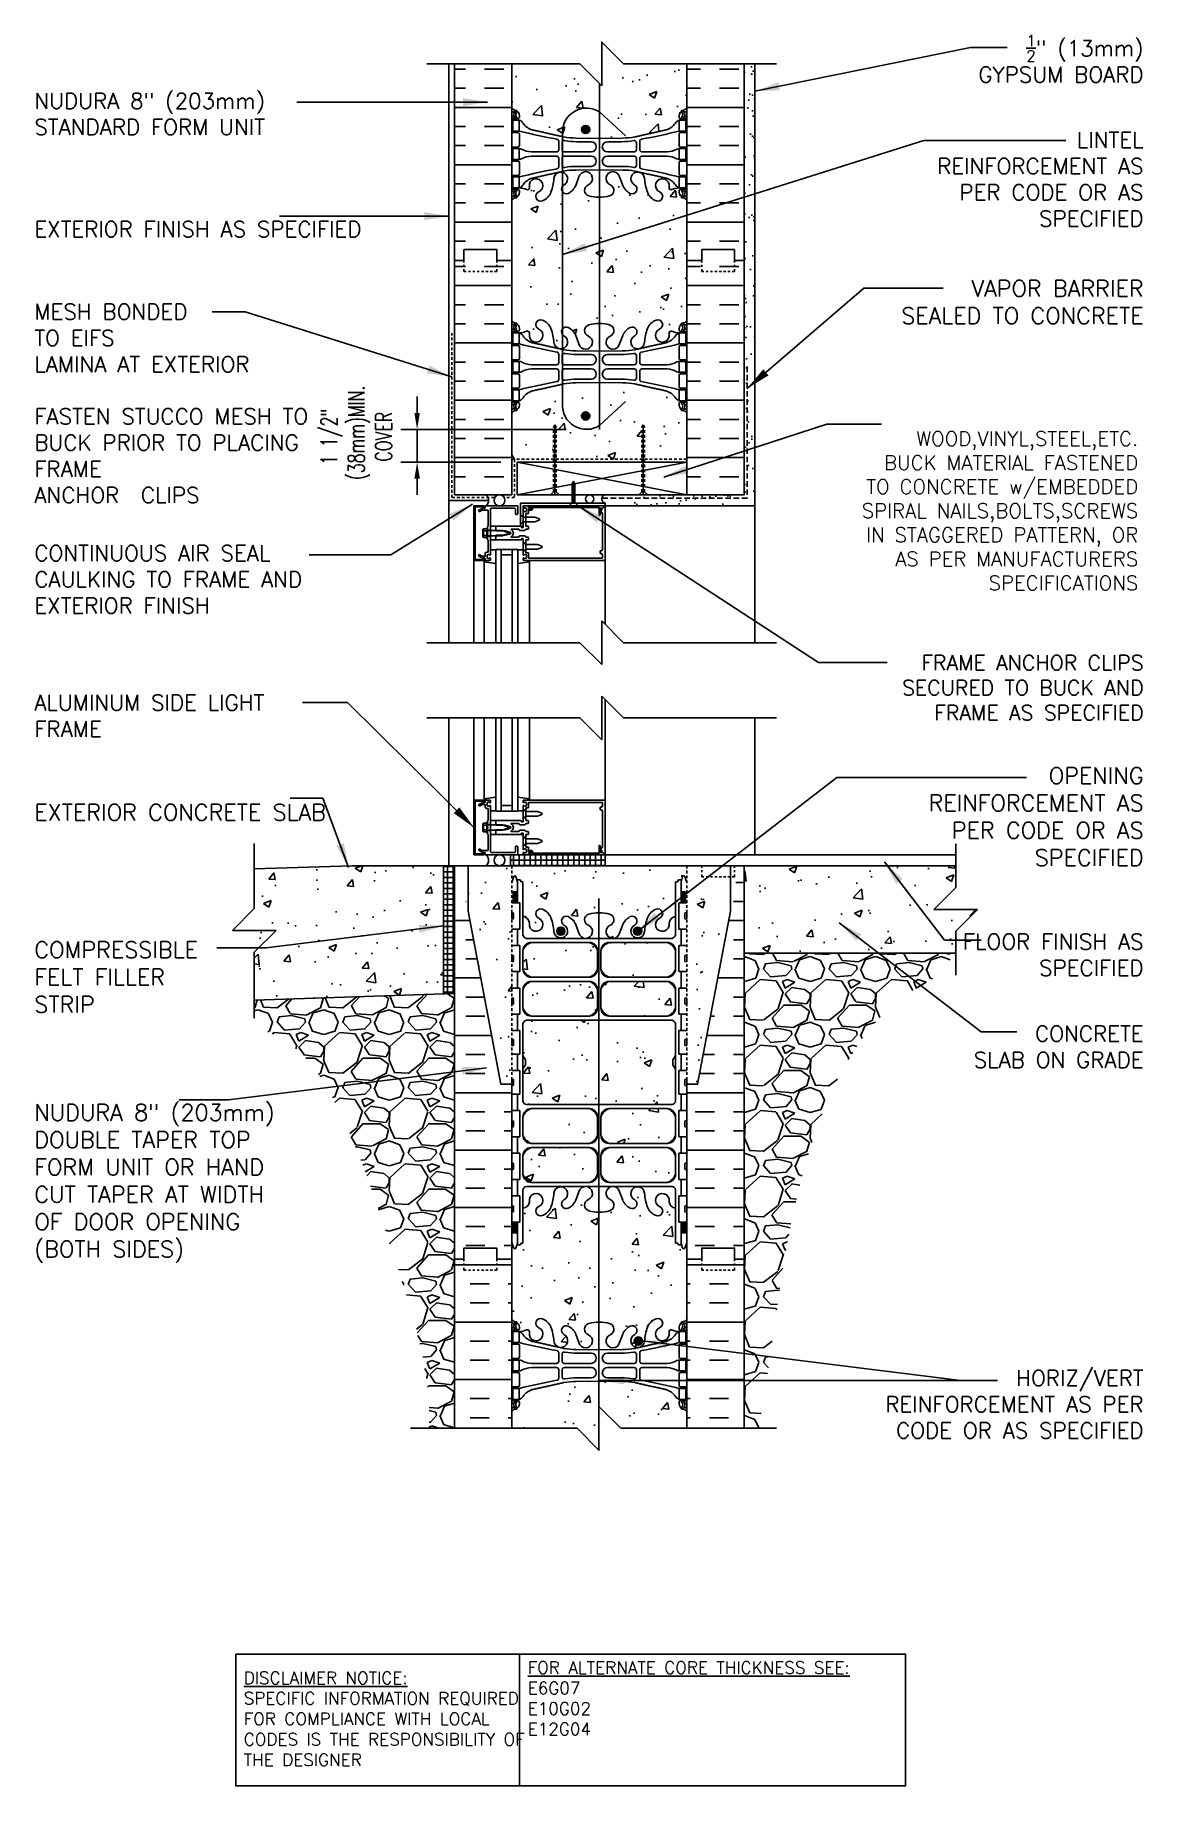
# Model space of a CAD drawing. Header units: inches. Extents: x 160.8 to 211.5, y 103.1 to 183.2.
import ezdxf

# ---------------------------------------------------------------- set-up
doc = ezdxf.new("R2010")
doc.units = ezdxf.units.IN
doc.header["$MEASUREMENT"] = 0
doc.linetypes.add('DASHED2', pattern=[0.375, 0.25, -0.125])
doc.linetypes.add('HIDDEN2', pattern=[0.1875, 0.125, -0.0625])
for name, color, linetype in [('HATCH', 12, 'Continuous'), ('Hidden2', 12, 'HIDDEN2'), ('LINE18', 9, 'Continuous'), ('line25', 2, 'Continuous'), ('LINE3', 3, 'Continuous'), ('LINE50', 5, 'Continuous'), ('LINE65', 3, 'Continuous'), ('LINE9', 9, 'Continuous'), ('PART_NUMBERS', 6, 'Continuous'), ('TEXT', 4, 'Continuous'), ('Web_Edge', 9, 'Continuous')]:
    doc.layers.add(name, color=color, linetype=linetype)
doc.styles.add('DIM', font='romans.shx', dxfattribs={"width": 0.7})
doc.styles.add('ROMANS', font='romans.shx', dxfattribs={"height": 0.75})
doc.styles.get("Standard").update_dxf_attribs({"font": 'romans.shx', "height": 0.75})
doc.dimstyles.new('ext_12', dxfattribs={"dimscale": 12, "dimtxt": 0.09375, "dimasz": 0.09375, "dimexe": 0.09375, "dimexo": 0.0625, "dimgap": 0.0625, "dimtad": 1, "dimdec": 1, "dimzin": 2, "dimdsep": 46, "dimlunit": 4, "dimtxsty": 'DIM', "dimcen": 0.09, "dimdle": 0.09375, "dimclrt": 4, "dimadec": 0, "dimazin": 0, "dimtfac": 1, "dimtdec": 1, "dimtmove": 2, "dimatfit": 3, "dimfxl": 1, "dimfrac": 2, "dimtolj": 1, "dimtzin": 0, "dimarcsym": 0})
doc.dimstyles.new('ext_8', dxfattribs={"dimscale": 8, "dimtxt": 0.09375, "dimasz": 0.09375, "dimexe": 0.09375, "dimexo": 0.0625, "dimgap": 0.0625, "dimtad": 1, "dimdec": 6, "dimzin": 3, "dimdsep": 46, "dimlunit": 4, "dimtxsty": 'DIM', "dimcen": 0.09, "dimdle": 0.09375, "dimclrt": 4, "dimadec": 0, "dimazin": 0, "dimtfac": 1, "dimtdec": 6, "dimtmove": 2, "dimatfit": 3, "dimfxl": 1, "dimfrac": 2, "dimtolj": 1, "dimtzin": 0, "dimarcsym": 0})
pattern_1 = [(0, (-2747.2326, -324.5848), (0, 2.625), []), (0, (-2747.2326, -323.7098), (0, 2.625), [0.875, -0.875]), (0, (-2747.2326, -322.8348), (0, 2.625), [0.875, -0.875])]

msp = doc.modelspace()

# ---------------------------------------------------------------- texts
at = {"layer": 'TEXT'}
for s, insert, char_height, width, attachment_point in [('\\A1;{\\H0.7x;\\S1/2;}" (13mm) GYPSUM BOARD', (211.5289011, 182.1095402), 0.72, 9.475700367, 6), ('NUDURA 8" (203mm)\\PSTANDARD FORM UNIT', (160.7821968, 179.5804088), 0.72, 14.97902193, 4), ('LINTEL REINFORCEMENT AS PER CODE OR AS SPECIFIED', (211.5289011, 176.5943499), 0.72, 11.679221649, 6), ('EXTERIOR FINISH AS SPECIFIED', (160.7821968, 174.3102024), 0.72, 14.97902193, 4), ('MESH BONDED \\PTO EIFS \\PLAMINA AT EXTERIOR', (160.7821968, 170.8895978), 0.72, 13.640334054, 1), ('FASTEN STUCCO MESH TO BUCK PRIOR TO PLACING FRAME \\PANCHOR  CLIPS', (160.7821968, 166.099125), 0.72, 13.640334054, 1), ('{\\H0.9167x;WOOD,VINYL,STEEL,ETC. BUCK MATERIAL FASTENED TO CONCRETE w/EMBEDDED SPIRAL NAILS,BOLTS,SCREWS IN STAGGERED PATTERN, OR AS PER MANUFACTURERS SPECIFICATIONS}', (211.2789011, 161.4211719), 0.72, 14.073682581, 6), ('CONTINUOUS AIR SEAL CAULKING TO FRAME AND EXTERIOR FINISH  ', (160.7821968, 158.2814562), 0.72, 14.97902193, 4), ('ALUMINUM SIDE LIGHT FRAME', (160.7821968, 152.0412748), 0.72, 11.864783328, 4), ('FLOOR FINISH AS SPECIFIED', (211.5289011, 141.1018594), 0.72, 9.056436142, 6), ('CONCRETE \\PSLAB ON GRADE', (211.5289011, 136.891179), 0.72, 9.056436142, 6), ('HORIZ/VERT REINFORCEMENT AS PER CODE OR AS SPECIFIED', (211.5289011, 120.5328044), 0.72, 13.971097674, 6), ('{\\LDISCLAIMER NOTICE:}\\PSPECIFIC INFORMATION REQUIRED FOR COMPLIANCE WITH LOCAL CODES IS THE RESPONSIBILITY OF THE DESIGNER', (170.3609801, 106.1369526), 0.5625, 14.00235015, 4), ('{\\LFOR ALTERNATE CORE THICKNESS SEE:\\P}E6G07\\PE10G02\\PE12G04', (183.3529476, 107.0769823), 0.5625, 23.332952103, 4)]:
    msp.add_mtext(s, dxfattribs=dict(at, insert=insert, char_height=char_height, width=width, attachment_point=attachment_point))
at = {"layer": 'TEXT', "char_height": 0.75, "style": 'ROMANS'}
for s, insert, width, attachment_point in [('VAPOR BARRIER SEALED TO CONCRETE', (211.5289011, 171.9711612), 12.574050033, 3), ('{\\H0.9167x;FRAME ANCHOR CLIPS SECURED TO BUCK AND FRAME AS SPECIFIED}', (211.5289011, 154.8135985), 13.820396342, 3), ('OPENING REINFORCEMENT AS PER CODE OR AS SPECIFIED', (211.5289011, 149.6748114), 11.662038931, 3), ('EXTERIOR CONCRETE SLAB', (160.7821968, 147.6248412), 13.366575701, 4), ('COMPRESSIBLE FELT FILLER STRIP', (160.7821968, 140.0810616), 9.374540523, 4), ('NUDURA 8" (203mm) DOUBLE TAPER TOP FORM UNIT OR HAND CUT TAPER AT WIDTH OF DOOR OPENING (BOTH SIDES)', (160.7821968, 130.6358111), 11.944665999, 4)]:
    msp.add_mtext(s, dxfattribs=dict(at, insert=insert, width=width, attachment_point=attachment_point))

# ---------------------------------------------------------------- blocks, each defined once
blk = doc.blocks.new('*D6')
at = {"layer": 'Defpoints', "color": 0, "transparency": 16777216}
for p in [(178.293, 165.149), (185.618, 165.149), (182.624, 163.649)]:
    blk.add_point(p, dxfattribs=at)
at = {"layer": 'TEXT', "color": 0, "lineweight": -2, "transparency": 16777216}
for p, q in [((178.293, 165.899), (178.293, 166.649)), ((185.118, 165.149), (177.543, 165.149)), ((178.293, 163.649), (178.293, 165.149)), ((182.124, 163.649), (177.543, 163.649)), ((178.293, 162.899), (178.293, 162.149))]:
    blk.add_line(p, q, dxfattribs=at)
at = {"layer": 'TEXT', "color": 0, "transparency": 16777216}
for points in [[(178.168, 165.899), (178.418, 165.899), (178.293, 165.149)], [(178.168, 162.899), (178.418, 162.899), (178.293, 163.649)]]:
    blk.add_solid(points, dxfattribs=at)
at = {"layer": 'TEXT', "color": 4, "transparency": 16777216, "insert": (175.508, 164.809), "char_height": 0.75, "attachment_point": 5, "rotation": 90, "style": 'DIM'}
blk.add_mtext('\\A1;1 1/2" \\P (38mm)MIN. \\PCOVER', dxfattribs=at)

# ---------------------------------------------------------------- dimensions: what is measured, and where the dimension line sits
at = {"layer": 'TEXT'}
dim = msp.add_linear_dim(base=(178.2932657, 165.1492541), p1=(182.6243711, 163.6492541), p2=(185.6176349, 165.1492541), angle=90, text='<> \\P (38mm)MIN. \\PCOVER', dimstyle='ext_8', dxfattribs=at)
dim.commit()
dim.dimension.update_dxf_attribs({"geometry": '*D6', "text_midpoint": (175.5082553, 164.8094285), "dimtype": 160})

# ---------------------------------------------------------------- hatches: boundary and pattern name
at = {"layer": 'HATCH'}
h = msp.add_hatch(dxfattribs=at)
h.set_pattern_fill('AR-CONC', color=256, scale=0.5)
h.set_pattern_definition([(50, (0, 0), (3.5863, -0.31376), [0.375, -4.125]), (355, (0, 0), (-0.693757, 3.76096), [0.3, -3.3]), (100.4514, (0.299, -0.026), (2.892544, 3.4472), [0.3187, -3.50571]), (46.1842, (0, 1), (5.33621, -0.8276), [0.5625, -6.1875]), (96.6356, (0.4447, 0.931), (4.67331, 4.87059), [0.47805, -5.25857]), (351.1842, (0, 1), (4.67331, 4.87059), [0.45, -4.95]), (21, (0.5, 0.75), (2.984535, -2.013094), [0.375, -4.125]), (326, (0.5, 0.75), (1.216577, 3.62575), [0.3, -3.3]), (71.4514, (0.7487, 0.5822), (4.20111, 1.612656), [0.3187, -3.50571]), (37.5, (0, 0), (0.060799, 1.664469), [0, -3.26, 0, -3.35, 0, -3.3125]), (7.5, (0, 0), (1.315348, 1.972059), [0, -1.91, 0, -3.185, 0, -1.2625]), (327.5, (-1.115, 0), (2.669112, -0.1127744), [0, -1.25, 0, -3.9, 0, -5.175]), (317.5, (-1.615, 0), (2.91593, 0.500525), [0, -1.625, 0, -2.59, 0, -3.675])])
edge = h.paths.add_edge_path()
edge.add_line((184.5348537, 165.236299), (184.5973537, 165.3558077))
edge.add_line((184.5973537, 165.3558077), (184.6598537, 165.236299))
edge.add_line((184.6598537, 165.236299), (184.6598537, 163.7787495))
edge.add_line((184.6598537, 163.7787495), (188.575416, 163.7787495))
edge.add_line((188.575416, 163.7787495), (188.575416, 165.236299))
edge.add_line((188.575416, 165.236299), (188.637916, 165.3558077))
edge.add_line((188.637916, 165.3558077), (188.700416, 165.236299))
edge.add_line((188.700416, 165.236299), (188.700416, 163.7787495))
edge.add_line((188.700416, 163.7787495), (190.6243711, 163.7787495))
edge.add_line((190.6243711, 163.7787495), (190.6243711, 165.9134777))
edge.add_arc((190.2783681, 165.5525318), 0.5, 46.21088883, 66.421821518)
edge.add_line((190.4783681, 166.0107893), (190.3883681, 166.0107893))
edge.add_line((190.3883681, 166.0107893), (190.3883681, 166.0525154))
edge.add_arc((190.5283681, 166.2596386), 0.25, 180.000000003, 235.944202262, ccw=False)
edge.add_line((190.2783681, 166.2596386), (190.2783681, 166.3271386))
edge.add_arc((190.3408681, 166.3271386), 0.0625, 90, 180.000000003, ccw=False)
edge.add_line((190.3408681, 166.3896386), (190.3883681, 166.3896386))
edge.add_line((190.3883681, 166.3896386), (190.3883681, 166.4596386))
edge.add_line((190.3883681, 166.4596386), (190.2833681, 166.4596386))
edge.add_arc((190.4057768, 166.8022424), 0.3638149, 214.977513748, 250.338741274, ccw=False)
edge.add_arc((189.4826579, 166.1910124), 0.7434991, 32.791916528, 73.810711457)
edge.add_spline(control_points=[(189.689954, 166.9050286), (188.252504, 167.2254886)], knot_values=[0, 0, 1, 1], degree=1, periodic=0)
edge.add_arc((187.6961662, 164.2938838), 2.9839267, 79.25461643, 90.099465464)
edge.add_line((187.6909861, 167.277806), (186.6243711, 167.2935585))
edge.add_line((186.6243711, 167.2935585), (185.5577562, 167.277806))
edge.add_arc((185.5525761, 164.2938838), 2.9839267, 89.900534536, 100.74538357)
edge.add_spline(control_points=[(184.9962382, 167.2254886), (183.5587882, 166.9050286)], knot_values=[0, 0, 1, 1], degree=1, periodic=0)
edge.add_arc((183.7660844, 166.1910124), 0.7434991, 106.189288543, 147.208083472)
edge.add_arc((182.8429655, 166.8022424), 0.3638149, 289.661258726, 325.022486252, ccw=False)
edge.add_line((182.9653741, 166.4596386), (182.8603741, 166.4596386))
edge.add_line((182.8603741, 166.4596386), (182.8603741, 166.3896386))
edge.add_line((182.8603741, 166.3896386), (182.9078741, 166.3896386))
edge.add_arc((182.9078741, 166.3271386), 0.0625, -0.000000003, 90, ccw=False)
edge.add_line((182.9703741, 166.3271386), (182.9703741, 166.2596386))
edge.add_arc((182.7203741, 166.2596386), 0.25, 304.055797738, 359.999999997, ccw=False)
edge.add_line((182.8603741, 166.0525154), (182.8603741, 166.0107893))
edge.add_line((182.8603741, 166.0107893), (182.7703741, 166.0107893))
edge.add_arc((182.9703741, 165.5525318), 0.5, 113.578178482, 133.78911117)
edge.add_line((182.6243711, 165.9134777), (182.6243711, 163.9844294))
edge.add_line((182.6243711, 163.9844294), (182.744495, 163.7787495))
edge.add_line((182.744495, 163.7787495), (184.5348537, 163.7787495))
edge.add_line((184.5348537, 163.7787495), (184.5348537, 165.236299))
h.paths.add_polyline_path([(190.6243711, 172.8790689), (190.6243711, 175.6523383, 0.0884161507), (190.4783681, 175.74965), (190.3883681, 175.74965), (190.3883681, 175.791376, -0.2490694202), (190.2783681, 175.9984992), (190.2783681, 176.0659992, -0.4142135624), (190.3408681, 176.1284992), (190.3883681, 176.1284992), (190.3883681, 176.1984992), (190.2833681, 176.1984992, 0.0853478446), (189.9539086, 176.1229806, -0.6696014941), (189.8214062, 176.2432623, 2.0872314076), (189.3875068, 176.0184451, -1), (189.2240782, 175.609922, -0.213449913), (188.8318524, 175.9991224, -0.0699232591), (188.6949855, 176.6429251, 1.7023944724), (188.245217, 176.3303808, -0.9407930193), (188.0417045, 175.9471176, -0.1730747606), (187.6957962, 176.3137747), (187.5531583, 176.7006195, 1.6124735372), (187.1216152, 176.3410313, -0.734872413), (187.0985115, 175.8299925, -0.0684752628), (186.6243711, 175.7679295, -0.0684752628), (186.1502307, 175.8299925, -0.734872413), (186.1271271, 176.3410313, 1.6124735372), (185.6955839, 176.7006195), (185.5529461, 176.3137747, -0.1730747606), (185.2070377, 175.9471176, -0.9407930193), (185.0035252, 176.3303808, 1.7023944724), (184.5537567, 176.6429251, -0.0699232591), (184.4168898, 175.9991224, -0.213449913), (184.024664, 175.609922, -1), (183.8612355, 176.0184451, 2.0872314076), (183.427336, 176.2432623, -0.6696014941), (183.2948336, 176.1229806, 0.0853478446), (182.9653741, 176.1984992), (182.8603741, 176.1984992), (182.8603741, 176.1284992), (182.9078741, 176.1284992, -0.4142135624), (182.9703741, 176.0659992), (182.9703741, 175.9984992, -0.2490694202), (182.8603741, 175.791376), (182.8603741, 175.74965), (182.7703741, 175.74965, 0.0884161507), (182.6243711, 175.6523383), (182.6243711, 172.8790689), (182.6243711, 170.1057995, 0.0884161507), (182.7703741, 170.0084878), (182.8603741, 170.0084878), (182.8603741, 169.9667617, -0.2490694202), (182.9703741, 169.7596386), (182.9703741, 169.6921386, -0.4142135624), (182.9078741, 169.6296386), (182.8603741, 169.6296386), (182.8603741, 169.5596386), (182.9653741, 169.5596386, 0.0853478446), (183.2948336, 169.6351571, -0.6696014941), (183.427336, 169.5148754, 2.0872314076), (183.8612355, 169.7396927, -1), (184.024664, 170.1482158, -0.213449913), (184.4168898, 169.7590153, -0.0699232591), (184.5537567, 169.1152126, 1.7023944724), (185.0035252, 169.4277569, -0.9407930193), (185.2070377, 169.8110201, -0.1730747606), (185.5529461, 169.4443631), (185.6955839, 169.0575182, 1.6124735372), (186.1271271, 169.4171064, -0.734872413), (186.1502307, 169.9281453, -0.0684752628), (186.6243711, 169.9902082, -0.0684752628), (187.0985115, 169.9281453, -0.734872413), (187.1216152, 169.4171064, 1.6124735372), (187.5531583, 169.0575182), (187.6957962, 169.4443631, -0.1730747606), (188.0417045, 169.8110201, -0.9407930193), (188.245217, 169.4277569, 1.7023944724), (188.6949855, 169.1152126, -0.0699232591), (188.8318524, 169.7590153, -0.213449913), (189.2240782, 170.1482158, -1), (189.3875068, 169.7396927, 2.0872314076), (189.8214062, 169.5148754, -0.6696014941), (189.9539086, 169.6351571, 0.0853478446), (190.2833681, 169.5596386), (190.3883681, 169.5596386), (190.3883681, 169.6296386), (190.3408681, 169.6296386, -0.4142135624), (190.2783681, 169.6921386), (190.2783681, 169.7596386, -0.2490694202), (190.3883681, 169.9667617), (190.3883681, 170.0084878), (190.4783681, 170.0084878, 0.0884161507), (190.6243711, 170.1057995)])
edge = h.paths.add_edge_path()
edge.add_line((190.6243711, 181.8700269), (187.7378275, 181.8700113))
edge.add_line((187.7378275, 181.8700113), (186.7378275, 182.8700113))
edge.add_line((186.7378275, 182.8700113), (186.7378275, 180.8700113))
edge.add_line((186.7378275, 180.8700113), (185.7378275, 181.8700113))
edge.add_line((185.7378275, 181.8700113), (182.6243711, 181.8700282))
edge.add_line((182.6243711, 181.8700282), (182.6243711, 179.8446601))
edge.add_arc((182.9703741, 180.205606), 0.5, 226.21088883, 246.421821518)
edge.add_line((182.7703741, 179.7473484), (182.8603741, 179.7473484))
edge.add_line((182.8603741, 179.7473484), (182.8603741, 179.7056223))
edge.add_arc((182.7203741, 179.4984992), 0.25, 0.000000003, 55.944202262, ccw=False)
edge.add_line((182.9703741, 179.4984992), (182.9703741, 179.4309992))
edge.add_arc((182.9078741, 179.4309992), 0.0625, -90, 0.000000003, ccw=False)
edge.add_line((182.9078741, 179.3684992), (182.8603741, 179.3684992))
edge.add_line((182.8603741, 179.3684992), (182.8603741, 179.2984992))
edge.add_line((182.8603741, 179.2984992), (182.9653741, 179.2984992))
edge.add_arc((182.8429655, 178.9558953), 0.3638149, 34.977513748, 70.338741274, ccw=False)
edge.add_arc((183.7660844, 179.5671254), 0.7434991, 212.791916528, 253.810711457)
edge.add_spline(control_points=[(183.5587882, 178.8531092), (184.9962382, 178.5326492)], knot_values=[0, 0, 1, 1], degree=1, periodic=0)
edge.add_arc((185.5525761, 181.464254), 2.9839267, 259.25461643, 270.099465464)
edge.add_line((185.5577562, 178.4803318), (186.6243711, 178.4645793))
edge.add_line((186.6243711, 178.4645793), (187.6909861, 178.4803318))
edge.add_arc((187.6961662, 181.464254), 2.9839267, 269.900534536, 280.74538357)
edge.add_spline(control_points=[(188.252504, 178.5326492), (189.689954, 178.8531092)], knot_values=[0, 0, 1, 1], degree=1, periodic=0)
edge.add_arc((189.4826579, 179.5671254), 0.7434991, 286.189288543, 327.208083472)
edge.add_arc((190.4057768, 178.9558953), 0.3638149, 109.661258726, 145.022486252, ccw=False)
edge.add_line((190.2833681, 179.2984992), (190.3883681, 179.2984992))
edge.add_line((190.3883681, 179.2984992), (190.3883681, 179.3684992))
edge.add_line((190.3883681, 179.3684992), (190.3408681, 179.3684992))
edge.add_arc((190.3408681, 179.4309992), 0.0625, 179.999999997, 270, ccw=False)
edge.add_line((190.2783681, 179.4309992), (190.2783681, 179.4984992))
edge.add_arc((190.5283681, 179.4984992), 0.25, 124.055797738, 179.999999997, ccw=False)
edge.add_line((190.3883681, 179.7056223), (190.3883681, 179.7473484))
edge.add_line((190.3883681, 179.7473484), (190.4783681, 179.7473484))
edge.add_arc((190.2783681, 180.205606), 0.5, 293.578178482, 313.78911117)
edge.add_line((190.6243711, 179.8446601), (190.6243711, 181.8700269))
h = msp.add_hatch(dxfattribs=at)
h.set_pattern_fill('AR-SAND', color=256, scale=0.5, style=0)
h.set_pattern_definition([(37.5, (-2642.6052, -323.9087), (-0.03149668, 0.96341188), [0, -0.76, 0, -0.85, 0, -0.8125]), (7.5, (-2642.6052, -323.9087), (0.88488835, 1.41107303), [0, -0.41, 0, -0.685, 0, -0.2625]), (327.5, (-2643.2202, -323.9087), (1.55707093, 0.00282953), [0, -0.25, 0, -0.9, 0, -1.175]), (317.5, (-2643.2202, -323.9087), (1.5030633, 0.4388378), [0, -0.125, 0, -0.59, 0, -0.675])])
h.paths.add_polyline_path([(193.7493711, 168.9360212), (193.2493711, 168.9360212), (193.2493711, 163.6364371), (193.7493711, 163.6364371)])
h.paths.add_polyline_path([(193.2493711, 168.9360212), (193.7493711, 168.9360212), (193.7493711, 173.1733458), (193.2493711, 173.1733458), (193.2493711, 172.8790689)])
h.paths.add_polyline_path([(193.2493711, 173.1733458), (193.7493711, 173.1733458), (193.7493711, 181.8700113), (193.2493711, 181.8700113)])
h = msp.add_hatch(dxfattribs=at)
h.set_pattern_fill('AR-SAND', color=256, scale=0.5, style=0)
h.set_pattern_definition([(37.5, (124.29606, 3.0107), (-0.0314967, 0.963412), [0, -0.76, 0, -0.85, 0, -0.8125]), (7.5, (124.296, 3.0107), (0.884888, 1.411073), [0, -0.41, 0, -0.685, 0, -0.2625]), (327.5, (123.68106, 3.0107), (1.557071, 0.0028295), [0, -0.25, 0, -0.9, 0, -1.175]), (317.5, (123.681, 3.0107), (1.503063, 0.438838), [0, -0.125, 0, -0.59, 0, -0.675])])
h.paths.add_polyline_path([(187.9590269, 162.1492541, 0.2250226336), (187.8205967, 161.8992541), (187.8217261, 161.8992541), (187.8217261, 161.6492541), (193.7493711, 161.6492541), (193.7493711, 163.6364371), (193.2493711, 163.6364371), (193.2493711, 162.1492541)])
h = msp.add_hatch(dxfattribs=at)
h.set_pattern_fill('AR-CONC', color=256, scale=0.5, style=0)
h.set_pattern_definition([(50, (167.2083, 33.9344), (3.5863, -0.31376), [0.375, -4.125]), (355, (167.2083, 33.9344), (-0.69376, 3.76096), [0.3, -3.3]), (100.4514, (167.507, 33.9083), (2.89255, 3.4472), [0.3187, -3.50571]), (46.184, (167.2083, 34.9344), (5.3362, -0.8276), [0.5625, -6.1875]), (96.6356, (167.653, 34.8655), (4.67331, 4.8706), [0.47805, -5.25856]), (351.184, (167.208, 34.9344), (4.6733, 4.8706), [0.45, -4.95]), (21, (167.7083, 34.6844), (2.984535, -2.013094), [0.375, -4.125]), (326, (167.7083, 34.6844), (1.21658, 3.62575), [0.3, -3.3]), (71.4514, (167.957, 34.5167), (4.20111, 1.61265), [0.3187, -3.50571]), (37.5, (167.2083, 33.9344), (0.0608, 1.66447), [0, -3.26, 0, -3.35, 0, -3.3125]), (7.5, (167.2083, 33.9344), (1.315348, 1.972059), [0, -1.91, 0, -3.185, 0, -1.2625]), (327.5, (166.0933, 33.9344), (2.669112, -0.112774), [0, -1.25, 0, -3.9, 0, -5.175]), (317.5, (165.5933, 33.9344), (2.91593, 0.500525), [0, -1.625, 0, -2.59, 0, -3.675])])
h.paths.add_polyline_path([(179.4993711, 145.1778339), (175.3118711, 145.1778339), (170.8536882, 145.0311633), (170.8536882, 144.1778339), (169.8536882, 143.1778339), (171.8536882, 143.1778339), (170.8536882, 142.1778339), (170.8536882, 139.0279171), (179.4993711, 139.3123531)])
h = msp.add_hatch(dxfattribs=at)
h.set_pattern_fill('NET', color=256, scale=2, style=0)
h.set_pattern_definition([(0, (58.43706, -12.60794), (0, 0.25), []), (90, (58.43706, -12.60794), (-0.25, 2e-17), [])])
h.paths.add_polyline_path([(179.9993711, 141.8824954), (179.4993711, 142.01647), (179.4993711, 139.3123531), (179.9993711, 139.3288027)])
h.paths.add_polyline_path([(179.9993711, 144.0789347), (179.4993711, 144.1682021), (179.4993711, 142.01647), (179.9993711, 141.8824954)])
h.paths.add_polyline_path([(179.9993711, 145.1778339), (179.4993711, 145.1778339), (179.4993711, 144.1682021), (179.9993711, 144.0789347)])
h = msp.add_hatch(dxfattribs=at)
h.set_pattern_fill('INSUL', color=256, scale=7, style=0)
h.set_pattern_definition(pattern_1)
edge = h.paths.add_edge_path()
edge.add_line((182.6243711, 135.1778339), (182.1243711, 135.1778339))
edge.add_line((182.1243711, 135.1778339), (180.3743711, 144.4278339))
edge.add_line((180.3743711, 144.4278339), (180.3743711, 145.1778339))
edge.add_line((180.3743711, 145.1778339), (179.9993711, 145.1778339))
edge.add_line((179.9993711, 145.1778339), (179.9993711, 127.1778339))
edge.add_line((179.9993711, 127.1778339), (180.4368711, 127.1778339))
edge.add_line((180.4368711, 127.1778339), (180.4368711, 127.6778339))
edge.add_line((180.4368711, 127.6778339), (181.9368711, 127.6778339))
edge.add_line((181.9368711, 127.6778339), (181.9368711, 127.1778339))
edge.add_line((181.9368711, 127.1778339), (182.3743711, 127.1778339))
edge.add_line((182.6243711, 135.1778339), (182.6243711, 127.1778339))
h = msp.add_hatch(dxfattribs=at)
h.set_pattern_fill('AR-CONC', color=256, scale=0.5)
edge = h.paths.add_edge_path()
edge.add_line((190.2783681, 120.5584036), (190.2783681, 120.6259036))
edge.add_arc((190.3408681, 120.6259036), 0.0625, 90, 180.000000003, ccw=False)
edge.add_line((190.3408681, 120.6884036), (190.3883681, 120.6884036))
edge.add_line((190.3883681, 120.6884036), (190.3883681, 120.7584036))
edge.add_line((190.3883681, 120.7584036), (190.2833681, 120.7584036))
edge.add_arc((190.4057768, 121.1010074), 0.3638149, 214.977513748, 250.338741274, ccw=False)
edge.add_arc((189.4826579, 120.4897774), 0.7434991, 32.791916528, 73.810711457)
edge.add_spline(control_points=[(189.689954, 121.2037936), (188.252504, 121.5242536)], knot_values=[0, 0, 1, 1], degree=1, periodic=0)
edge.add_arc((187.6961662, 118.5926488), 2.9839267, 79.25461643, 90.099465464)
edge.add_line((187.6909861, 121.576571), (186.6243711, 121.5923235))
edge.add_line((186.6243711, 121.5923235), (185.5577562, 121.576571))
edge.add_arc((185.5525761, 118.5926488), 2.9839267, 89.900534536, 100.74538357)
edge.add_spline(control_points=[(184.9962382, 121.5242536), (183.5587882, 121.2037936)], knot_values=[0, 0, 1, 1], degree=1, periodic=0)
edge.add_arc((183.7660844, 120.4897774), 0.7434991, 106.189288543, 147.208083472)
edge.add_arc((182.8429655, 121.1010074), 0.3638149, 289.661258726, 325.022486252, ccw=False)
edge.add_line((182.9653741, 120.7584036), (182.8603741, 120.7584036))
edge.add_line((182.8603741, 120.7584036), (182.8603741, 120.6884036))
edge.add_line((182.8603741, 120.6884036), (182.9078741, 120.6884036))
edge.add_arc((182.9078741, 120.6259036), 0.0625, -0.000000003, 90, ccw=False)
edge.add_line((182.9703741, 120.6259036), (182.9703741, 120.5584036))
edge.add_arc((182.7203741, 120.5584036), 0.25, 304.055797738, 359.999999997, ccw=False)
edge.add_line((182.8603741, 120.3512804), (182.8603741, 120.3095544))
edge.add_line((182.8603741, 120.3095544), (182.7703741, 120.3095544))
edge.add_arc((182.9703741, 119.8512968), 0.5, 113.578178482, 133.78911117)
edge.add_line((182.6243711, 120.2122427), (182.6243711, 119.4327139))
edge.add_line((182.6243711, 119.4327139), (185.6128275, 119.432699))
edge.add_line((185.6128275, 119.432699), (186.6128275, 118.432699))
edge.add_line((186.6128275, 118.432699), (186.6128275, 120.432699))
edge.add_line((186.6128275, 120.432699), (187.6128275, 119.432699))
edge.add_line((187.6128275, 119.432699), (190.6243711, 119.4327193))
edge.add_line((190.6243711, 119.4327193), (190.6243711, 120.2122427))
edge.add_arc((190.2783681, 119.8512968), 0.5, 46.21088883, 66.421821518)
edge.add_line((190.4783681, 120.3095544), (190.3883681, 120.3095544))
edge.add_line((190.3883681, 120.3095544), (190.3883681, 120.3512804))
edge.add_arc((190.5283681, 120.5584036), 0.25, 180.000000003, 235.944202262, ccw=False)
h.paths.add_polyline_path([(190.6243711, 127.1778339), (190.6243711, 127.9372226), (190.5393747, 127.676567, -0.6), (190.4393747, 127.676567), (190.3904617, 127.826567), (190.2643747, 127.826567, -0.4142135624), (190.2143747, 127.876567), (190.2143747, 127.906567), (190.1143747, 127.906567), (190.1143747, 129.5080651, -0.3803920598), (189.8214103, 129.8031667, 2.0872314076), (189.3875109, 129.5783494, -1), (189.2240823, 129.1698264, -0.213449913), (188.8318565, 129.5590268, -0.0699232591), (188.6949896, 130.2028295, 1.7023944724), (188.2452211, 129.8902852, -0.9407930193), (188.0417086, 129.507022, -0.1730747606), (187.6958003, 129.8736791), (187.5531624, 130.2605239, 1.6124735372), (187.1216193, 129.9009357, -0.734872413), (187.0985157, 129.3898969, -0.0684752628), (186.6243752, 129.3278339, -0.0684752628), (186.1502348, 129.3898969, -0.734872413), (186.1271312, 129.9009357, 1.6124735372), (185.695588, 130.2605239), (185.5529502, 129.8736791, -0.1730747606), (185.2070419, 129.507022, -0.9407930193), (185.0035293, 129.8902852, 1.7023944724), (184.5537609, 130.2028295, -0.0699232591), (184.4168939, 129.5590268, -0.213449913), (184.0246681, 129.1698264, -1), (183.8612396, 129.5783494, 2.0872314076), (183.4273401, 129.8031667, -0.3803970205), (183.1343703, 129.5080647), (183.1343675, 127.906567), (183.0343675, 127.906567), (183.0343675, 127.876567, -0.4142135624), (182.9843675, 127.826567), (182.8582805, 127.826567), (182.8093675, 127.676567, -0.6), (182.7093675, 127.676567), (182.6243711, 127.9372226), (182.6243711, 127.1778339), (182.6243711, 124.4045645, 0.0884161507), (182.7703741, 124.3072528), (182.8603741, 124.3072528), (182.8603741, 124.2655267, -0.2490694202), (182.9703741, 124.0584036), (182.9703741, 123.9909036, -0.4142135624), (182.9078741, 123.9284036), (182.8603741, 123.9284036), (182.8603741, 123.8584036), (182.9653741, 123.8584036, 0.0853478446), (183.2948336, 123.9339222, -0.6696014941), (183.427336, 123.8136405, 2.0872314076), (183.8612355, 124.0384577, -1), (184.024664, 124.4469808, -0.213449913), (184.4168898, 124.0577803, -0.0699232591), (184.5537567, 123.4139776, 1.7023944724), (185.0035252, 123.7265219, -0.9407930193), (185.2070377, 124.1097851, -0.1730747606), (185.5529461, 123.7431281), (185.6955839, 123.3562833, 1.6124735372), (186.1271271, 123.7158715, -0.734872413), (186.1502307, 124.2269103, -0.0684752628), (186.6243711, 124.2889733, -0.0684752628), (187.0985115, 124.2269103, -0.734872413), (187.1216152, 123.7158715, 1.6124735372), (187.5531583, 123.3562833), (187.6957962, 123.7431281, -0.1730747606), (188.0417045, 124.1097851, -0.9407930193), (188.245217, 123.7265219, 1.7023944724), (188.6949855, 123.4139776, -0.0699232591), (188.8318524, 124.0577803, -0.213449913), (189.2240782, 124.4469808, -1), (189.3875068, 124.0384577, 2.0872314076), (189.8214062, 123.8136405, -0.6696014941), (189.9539086, 123.9339222, 0.0853478446), (190.2833681, 123.8584036), (190.3883681, 123.8584036), (190.3883681, 123.9284036), (190.3408681, 123.9284036, -0.4142135624), (190.2783681, 123.9909036), (190.2783681, 124.0584036, -0.2490694202), (190.3883681, 124.2655267), (190.3883681, 124.3072528), (190.4783681, 124.3072528, 0.0884161507), (190.6243711, 124.4045645)])
h.paths.add_polyline_path([(186.5481252, 131.904623, 0.2256517541), (186.1731252, 132.279623), (183.5093757, 132.279623, 0.2256517541), (183.1343757, 131.904623), (183.1343757, 131.0638171, 0.2256517541), (183.5093757, 130.6888171), (186.1731252, 130.6888171, 0.2256517541), (186.5481252, 131.0638171)])
h.paths.add_polyline_path([(186.5481252, 132.8452446), (186.5481252, 133.6860505, 0.2256517541), (186.1731252, 134.0610505), (183.5093757, 134.0610505, 0.2256517541), (183.1343757, 133.6860505), (183.1343757, 132.8452446, 0.2256517541), (183.5093757, 132.4702446), (186.1731252, 132.4702446, 0.2256517541)])
h.paths.add_polyline_path([(190.1143747, 133.6860505, 0.2256517541), (189.7393747, 134.0610505), (187.0756252, 134.0610505, 0.2256517541), (186.7006252, 133.6860505), (186.7006252, 132.8452446, 0.2256517541), (187.0756252, 132.4702446), (189.7393747, 132.4702446, 0.2256517541), (190.1143747, 132.8452446)])
h.paths.add_polyline_path([(190.1143747, 131.904623, 0.2256517541), (189.7393747, 132.279623), (187.0756252, 132.279623, 0.2256517541), (186.7006252, 131.904623), (186.7006252, 131.0638171, 0.2256517541), (187.0756252, 130.6888171), (189.7393747, 130.6888171, 0.2256517541), (190.1143747, 131.0638171)])
h.paths.add_polyline_path([(190.1143747, 135.8654839), (189.9943747, 136.0654839), (189.9943747, 136.1778339), (189.9943747, 136.2901839), (190.1143747, 136.4901839), (190.1143747, 137.9589936, 0.2681384485), (189.9532241, 138.1071171), (183.2955264, 138.1071171, 0.2681558505), (183.1343715, 137.95898), (183.1343715, 136.4901773), (183.2543675, 136.2901839), (183.2543675, 136.1778339), (183.2543675, 136.0654839), (183.1343715, 135.8654905), (183.1343715, 134.3966878, 0.2681558505), (183.2955264, 134.2485507), (189.9532241, 134.2485507, 0.2681384485), (190.1143747, 134.3966742)])
h.paths.add_polyline_path([(186.5481252, 139.5104232, 0.2256517541), (186.1731252, 139.8854232), (183.5093757, 139.8854232, 0.2256517541), (183.1343757, 139.5104232), (183.1343757, 138.6696173, 0.2256517541), (183.5093757, 138.2946173), (186.1731252, 138.2946173, 0.2256517541), (186.5481252, 138.6696173)])
h.paths.add_polyline_path([(186.5481252, 141.2918507, 0.2256517541), (186.1731252, 141.6668507), (183.5093757, 141.6668507, 0.2256517541), (183.1343757, 141.2918507), (183.1343757, 140.4510448, 0.2256517541), (183.5093757, 140.0760448), (186.1731252, 140.0760448, 0.2256517541), (186.5481252, 140.4510448)])
h.paths.add_polyline_path([(190.1143747, 141.2918507, 0.2256517541), (189.7393747, 141.6668507), (187.0756252, 141.6668507, 0.2256517541), (186.7006252, 141.2918507), (186.7006252, 140.4510448, 0.2256517541), (187.0756252, 140.0760448), (189.7393747, 140.0760448, 0.2256517541), (190.1143747, 140.4510448)])
h.paths.add_polyline_path([(190.1143747, 139.5104232, 0.2256517541), (189.7393747, 139.8854232), (187.0756252, 139.8854232, 0.2256517541), (186.7006252, 139.5104232), (186.7006252, 138.6696173, 0.2256517541), (187.0756252, 138.2946173), (189.7393747, 138.2946173, 0.2256517541), (190.1143747, 138.6696173)])
h.paths.add_polyline_path([(190.1143747, 144.4491008), (190.2143747, 144.4491008), (190.2143747, 144.4791008, -0.4142135624), (190.2643747, 144.5291008), (190.3904617, 144.5291008), (190.4393747, 144.6791008, -0.6), (190.5393747, 144.6791008), (190.6243711, 144.4184452), (190.6243711, 145.1778339), (182.6243711, 145.1778339), (182.6243711, 144.4184452), (182.7093675, 144.6791008, -0.6), (182.8093675, 144.6791008), (182.8582805, 144.5291008), (182.9843675, 144.5291008, -0.4142135624), (183.0343675, 144.4791008), (183.0343675, 144.4491008), (183.1343675, 144.4491008), (183.1343702, 142.8476031, -0.3803970779), (183.4273401, 142.5525011, 2.0872314076), (183.8612396, 142.7773184, -1), (184.0246681, 143.1858414, -0.213449913), (184.4168939, 142.796641, -0.0682259172), (184.5525917, 142.1687744, 1.7531709102), (185.0035293, 142.4653826, -0.9407930193), (185.2070419, 142.8486458, -0.1730747606), (185.5529502, 142.4819887), (185.695588, 142.0951439, 1.6124735372), (186.1271312, 142.4547321, -0.734872413), (186.1502348, 142.9657709, -0.0684752628), (186.6243752, 143.0278339, -0.0684752628), (187.0985157, 142.9657709, -0.734872413), (187.1216193, 142.4547321, 1.6124735373), (187.5531624, 142.0951439), (187.6958003, 142.4819887, -0.1730747606), (188.0417086, 142.8486458, -0.9407930193), (188.2452211, 142.4653826, 1.7531709102), (188.6961587, 142.1687744, -0.0682259172), (188.8318565, 142.796641, -0.213449913), (189.2240823, 143.1858414, -1), (189.3875109, 142.7773184, 2.0872314076), (189.8214103, 142.5525011, -0.3803920598), (190.1143747, 142.8476027)])
h.paths.add_polyline_path([(192.6243711, 143.1064053), (192.6243711, 144.6778339), (191.3118711, 144.6778339), (191.3118711, 145.1778339), (190.6243711, 145.1778339), (190.6243711, 135.1778339), (191.1243711, 135.1778339)])
h.paths.add_polyline_path([(182.6243711, 145.1778339), (180.6243711, 145.1778339), (180.6243711, 143.1064053), (182.1243711, 135.1778339), (182.6243711, 135.1778339)])
h = msp.add_hatch(dxfattribs=at)
h.set_pattern_fill('NET', color=256, scale=2, style=0)
h.set_pattern_definition([(0, (167.20827, 33.93443), (0, 0.25), []), (90, (167.20827, 33.93443), (-0.25, 2e-17), [])])
h.paths.add_polyline_path([(183.372672, 145.6778339), (183.162672, 145.6778339), (182.892672, 145.6778339), (182.5640517, 145.6778339), (182.5640517, 145.1778339), (186.892672, 145.1778339), (186.892672, 145.6778339)])
h = msp.add_hatch(dxfattribs=at)
h.set_pattern_fill('INSUL', color=256, scale=7, style=0)
h.set_pattern_definition(pattern_1)
edge = h.paths.add_edge_path()
edge.add_line((190.6243711, 135.1778339), (191.1243711, 135.1778339))
edge.add_line((191.1243711, 135.1778339), (192.8743711, 144.4278339))
edge.add_line((192.8743711, 144.4278339), (192.8743711, 145.1778339))
edge.add_line((192.8743711, 145.1778339), (193.2493711, 145.1778339))
edge.add_line((193.2493711, 145.1778339), (193.2493711, 127.1778339))
edge.add_line((193.2493711, 127.1778339), (192.8118711, 127.1778339))
edge.add_line((192.8118711, 127.1778339), (192.8118711, 127.6778339))
edge.add_line((192.8118711, 127.6778339), (191.3118711, 127.6778339))
edge.add_line((191.3118711, 127.6778339), (191.3118711, 127.1778339))
edge.add_line((191.3118711, 127.1778339), (190.8743711, 127.1778339))
edge.add_line((190.6243711, 135.1778339), (190.6243711, 127.1778339))
h = msp.add_hatch(dxfattribs=at)
h.set_pattern_fill('AR-CONC', color=256, scale=0.5, style=0)
h.paths.add_polyline_path([(203.9468906, 143.1778339), (201.9468906, 143.1778339), (202.9468906, 144.1778339), (202.9468906, 145.1778339), (193.2493711, 145.1778339), (193.2493711, 141.1772569), (202.9468906, 141.1778517), (202.9468906, 142.1778339)])
h = msp.add_hatch(dxfattribs=at)
h.set_pattern_fill('GRAVEL', color=256, scale=3, style=0)
h.set_pattern_definition([(228.0128, (195.40937, 122.4327), (-23.9999947, -27.000004), [0.40361, -39.95726]), (184.9697, (195.13937, 122.1327), (36.00000315, 2.9999739), [0.6926, -68.56777]), (132.5104, (194.44937, 122.0727), (29.9999722, -33.000026), [0.48836, -48.3481]), (267.2737, (193.27937, 121.3227), (2.99998805, 60.0000009), [0.63071, -62.44067]), (292.8337, (193.24937, 120.6927), (-15.0000297, 35.9999892), [0.61847, -61.22812]), (357.2737, (193.48937, 120.1227), (-60.0000009, 2.99998805), [0.63071, -62.44067]), (37.6942, (194.11937, 120.0927), (-39.00002204, -29.9999712), [0.83409, -82.57455]), (72.2553, (194.77937, 120.6027), (21.0000323, 65.9999887), [0.78746, -77.95896]), (121.4296, (195.01937, 121.3527), (-24.0000247, 38.9999851), [0.63285, -62.65222]), (175.2364, (194.68937, 121.8927), (33.0000028, -2.9999746), [0.7225, -35.40229]), (222.3974, (193.96937, 121.9527), (-36.00002205, -32.99997625), [0.934344, -92.500125]), (138.8141, (196.24937, 121.2927), (-21.000009, 17.999992), [0.3189, -31.57153]), (171.4692, (196.00937, 121.5027), (38.9999949, -6.0000237), [0.60671, -60.06453]), (225, (195.4094, 121.5927), (-3e-16, -3), [0.42426, -3.81838]), (203.1986, (195.19937, 121.9527), (14.999999, 6.000004), [0.22847, -22.61885]), (291.8014, (194.98937, 121.8627), (-3, 9.000001), [0.3231, -15.83239]), (30.9638, (195.10937, 121.5627), (8.999994, 6.000007), [0.52479, -16.96807]), (161.565, (195.5594, 121.8327), (6, -2.999995), [0.37947, -9.10736]), (16.3895, (193.24937, 121.8627), (30.0000066, 8.9999781), [0.5316, -52.62853]), (70.3462, (193.75937, 122.0127), (-11.9999857, -33.0000064), [0.44598, -44.15222]), (293.1986, (195.55937, 122.4327), (-6.000004, 14.999999), [0.45694, -22.39037]), (343.6105, (195.73937, 122.0127), (-30.0000066, 8.9999781), [0.5316, -52.62853]), (339.444, (193.24937, 120.0027), (-15.0000055, 5.999988), [0.51264, -25.11937]), (294.7751, (193.72937, 119.8227), (-14.9999766, 33.0000103), [0.42953, -42.52393]), (66.8014, (195.58937, 119.4327), (6.000004, 14.999999), [0.45694, -22.39037]), (17.354, (195.76937, 119.8527), (-39.000006, -11.9999835), [0.50289, -49.78627]), (69.444, (194.11937, 119.4327), (-5.999988, -15.0000055), [0.25632, -25.3757]), (101.31, (195.4094, 119.4327), (-2.999993, 12.000002), [0.15297, -15.14409]), (165.9638, (195.3794, 119.5827), (9.000002, -2.999994), [0.61847, -11.75085]), (186.009, (194.77937, 119.7327), (29.9999993, 2.999998), [0.57315, -56.74177]), (303.69, (195.1094, 121.2927), (-3.000004, 6), [0.43267, -10.384]), (353.1572, (195.34937, 120.9327), (50.9999981, -6.000024), [0.75538, -74.78269]), (60.9454, (196.09937, 120.8427), (-12, -21.000001), [0.30887, -30.57802]), (90, (196.2494, 121.1127), (-3, 3), [0.18, -2.82]), (120.2564, (194.71937, 119.8227), (11.9999847, -21.0000074), [0.41677, -41.26056]), (48.0128, (194.50937, 120.1827), (23.9999947, 27.000004), [0.80722, -39.55366]), (0, (195.0494, 120.7827), (3, 3), [0.78, -2.22]), (325.3048, (195.82937, 120.7827), (-29.9999828, 21.0000258), [0.47434, -46.95982]), (254.0546, (196.21937, 120.5127), (-3, -12), [0.4368, -21.40352]), (207.646, (196.09937, 120.0927), (-56.9999874, -30.00002314), [0.711195, -70.40842]), (175.4261, (195.46937, 119.7627), (-39.0000017, 2.9999844), [0.7524, -74.48722])])
edge = h.paths.add_edge_path()
edge.add_line((193.2493711, 141.1772246), (193.2493711, 127.1778339))
edge.add_line((193.2493711, 127.1778339), (193.2493711, 119.432699))
edge.add_line((193.2493711, 119.432699), (193.9234532, 119.432699))
edge.add_spline(control_points=[(193.9234532, 119.432699), (194.0317195, 120.0780357), (194.7929439, 124.6830785), (195.4016393, 131.6061167), (198.9876248, 138.5047682), (201.8760666, 140.0051998), (202.6709724, 140.418122)], knot_values=[0, 0, 0, 0, 1.9620139328, 13.9997916935, 21.004381024, 23.6639904352, 23.6639904352, 23.6639904352, 23.6639904352], degree=3, periodic=0)
edge.add_line((202.6709724, 140.418122), (202.6709724, 141.1778339))
edge.add_line((202.6709724, 141.1778339), (193.2493711, 141.1772246))
h = msp.add_hatch(dxfattribs=at)
h.set_pattern_fill('GRAVEL', color=256, scale=3, style=0)
h.set_pattern_definition([(228.01279, (2.16, 3), (-24, -27), [0.403608, -39.957264]), (184.96974, (1.89, 2.7), (36, 3), [0.692604, -68.567774]), (132.51045, (1.2, 2.64), (30, -33), [0.488364, -48.348098]), (267.27369, (0.03, 1.89), (3, 60), [0.630714, -62.440674]), (292.833654, (0, 1.26), (-15, 36), [0.618465, -61.22812]), (357.27369, (0.24, 0.69), (-60, 3), [0.630714, -62.440674]), (37.69424, (0.87, 0.66), (-39, -30), [0.834087, -82.574546]), (72.25533, (1.53, 1.17), (21, 66), [0.787464, -77.958964]), (121.429566, (1.77, 1.92), (-24, 39), [0.63285, -62.65222]), (175.23636, (1.44, 2.46), (33, -3), [0.722496, -35.402288]), (222.39744, (0.72, 2.52), (-36, -33), [0.934344, -92.500125]), (138.81407, (3, 1.86), (-21, 18), [0.318903, -31.571534]), (171.469234, (2.76, 2.07), (39, -6), [0.60671, -60.064534]), (225, (2.16, 2.16), (-3e-16, -3), [0.424263, -3.818378]), (203.1986, (1.95, 2.52), (15, 6), [0.228474, -22.618845]), (291.8014, (1.74, 2.43), (-3, 9), [0.32311, -15.832385]), (30.96376, (1.86, 2.13), (9, 6), [0.524787, -16.96807]), (161.56505, (2.31, 2.4), (6, -3), [0.379473, -9.10736]), (16.38954, (0, 2.43), (30, 9), [0.5316, -52.628535]), (70.34618, (0.51, 2.58), (-12, -33), [0.445983, -44.152223]), (293.1986, (2.31, 3), (-6, 15), [0.456945, -22.390374]), (343.61046, (2.49, 2.58), (-30, 9), [0.5316, -52.628535]), (339.44395, (0, 0.57), (-15, 6), [0.51264, -25.11937]), (294.77514, (0.48, 0.39), (-15, 33), [0.429534, -42.52393]), (66.8014, (2.34, 0), (6, 15), [0.456945, -22.390374]), (17.354025, (2.52, 0.42), (-39, -12), [0.502893, -49.78627]), (69.44395, (0.87, 0), (-6, -15), [0.25632, -25.37569]), (101.30993, (2.16, 0), (-3, 12), [0.15297, -15.14409]), (165.96376, (2.13, 0.15), (9, -3), [0.618465, -11.75085]), (186.009006, (1.53, 0.3), (30, 3), [0.57315, -56.74177]), (303.69007, (1.86, 1.86), (-3, 6), [0.432666, -10.383988]), (353.157227, (2.1, 1.5), (51, -6), [0.755382, -74.782688]), (60.9454, (2.85, 1.41), (-12, -21), [0.308868, -30.578022]), (90, (3, 1.68), (-3, 3), [0.18, -2.82]), (120.25644, (1.47, 0.39), (12, -21), [0.416772, -41.26056]), (48.01279, (1.26, 0.75), (24, 27), [0.807216, -39.553656]), (0, (1.8, 1.35), (3, 3), [0.78, -2.22]), (325.30485, (2.58, 1.35), (30, -21), [0.474342, -46.959823]), (254.0546, (2.97, 1.08), (-3, -12), [0.436806, -21.403524]), (207.645975, (2.85, 0.66), (-57, -30), [0.711195, -70.408423]), (175.42608, (2.22, 0.33), (-39, 3), [0.752397, -74.48722])])
edge = h.paths.add_edge_path()
edge.add_spline(control_points=[(170.8536882, 137.8350122), (171.3949763, 137.6096483), (173.0618971, 136.9156301), (175.3042097, 133.2500172), (177.1926584, 127.3500455), (178.9447121, 122.2888853), (178.8406188, 119.432699)], knot_values=[0, 0, 0, 0, 1.7337546567, 5.3391744609, 12.1489977893, 20.7559629577, 20.7559629577, 20.7559629577, 20.7559629577], degree=3, periodic=0)
edge.add_line((178.8406188, 119.432699), (179.9993711, 119.432699))
edge.add_line((179.9993711, 119.432699), (179.9993711, 131.0528339))
edge.add_line((179.9993711, 131.0528339), (179.9993711, 135.6778339))
edge.add_line((179.9993711, 135.6778339), (179.9993711, 139.3288027))
edge.add_line((179.9993711, 139.3288027), (177.4993711, 139.2465547))
edge.add_line((177.4993711, 139.2465547), (170.8536882, 139.0279171))
edge.add_line((170.8536882, 139.0279171), (170.8536882, 137.8350122))
h = msp.add_hatch(dxfattribs=at)
h.set_pattern_fill('INSUL', color=256, scale=7, style=0)
h.set_pattern_definition([(0, (-2743.5372, -287.8317), (0, 2.625), []), (0, (-2743.5372, -286.9567), (0, 2.625), [0.875, -0.875]), (0, (-2743.5372, -286.0817), (0, 2.625), [0.875, -0.875])])
h.paths.add_polyline_path([(179.9993711, 119.432699), (182.6243711, 119.432699), (182.6243711, 127.1778339), (181.9368711, 127.1778339), (181.9368711, 127.6778339), (180.4368711, 127.6778339), (180.4368711, 127.1778339), (179.9993711, 127.1778339)])
h = msp.add_hatch(dxfattribs=at)
h.set_pattern_fill('INSUL', color=256, scale=7, style=0)
h.set_pattern_definition([(180, (3116.786, -287.8317), (0, 2.625), []), (180, (3116.786, -286.9567), (0, 2.625), [0.875, -0.875]), (180, (3116.786, -286.0817), (0, 2.625), [0.875, -0.875])])
h.paths.add_polyline_path([(190.6243711, 119.432699), (193.2493711, 119.432699), (193.2493711, 127.1778339), (192.8118711, 127.1778339), (192.8118711, 127.6778339), (191.3118711, 127.6778339), (191.3118711, 127.1778339), (190.6243711, 127.1778339)])
at = {"layer": 'LINE3'}
for points in [[(185.0532658, 142.183739, 1), (184.6782658, 142.183739, 1)], [(184.6782658, 142.183739, 1), (185.0532658, 142.183739, 1)], [(188.5704847, 142.183739, 1), (188.1954847, 142.183739, 1)], [(188.1954847, 142.183739, 1), (188.5704847, 142.183739, 1)], [(188.5969778, 123.4290214, 1), (188.2219778, 123.4290214, 1)], [(188.2219778, 123.4290214, 1), (188.5969778, 123.4290214, 1)]]:
    msp.add_hatch(color=256, dxfattribs=at).paths.add_polyline_path(points)
at = {"layer": 'LINE65'}
for points in [[(186.1880611, 178.869117, 1), (185.8130611, 178.869117, 1)], [(186.1880611, 165.7640109, 1), (185.8130611, 165.7640109, 1)]]:
    msp.add_hatch(color=256, dxfattribs=at).paths.add_polyline_path(points)

# ---------------------------------------------------------------- linework, layer by layer
at = {"layer": 'HATCH'}
for p, q in [((182.7919115, 181.9425937), (182.7919622, 181.9425893)), ((179.9993711, 181.6321414), (180.5041494, 181.6321414)), ((181.3791494, 181.6321414), (182.2541494, 181.6321414)), ((182.7528667, 181.1873422), (182.7528667, 181.1873422)), ((190.5108237, 181.4229755), (190.5108237, 181.4229755)), ((190.6243711, 181.6321414), (191.2541494, 181.6321414)), ((192.1291494, 181.6321414), (193.0041494, 181.6321414)), ((179.9993711, 180.7571414), (180.5041494, 180.7571414)), ((181.3791494, 180.7571414), (182.2541494, 180.7571414)), ((185.3530718, 181.0072496), (185.3530718, 181.0072496)), ((188.091091, 180.9617935), (188.091091, 180.9617935)), ((190.5718208, 180.4282545), (190.6243711, 180.4830232)), ((190.6243711, 180.7571414), (191.2541494, 180.7571414)), ((192.1291494, 180.7571414), (193.0041494, 180.7571414)), ((179.9993711, 179.8821414), (182.6243711, 179.8821414)), ((190.6243711, 179.8821414), (193.2493711, 179.8821414)), ((179.9993711, 179.0071414), (180.5041494, 179.0071414)), ((181.3791494, 179.0071414), (182.2541494, 179.0071414)), ((190.6243711, 179.0071414), (191.2541494, 179.0071414)), ((192.1291494, 179.0071414), (193.0041494, 179.0071414)), ((179.9993711, 178.1321414), (180.5041494, 178.1321414)), ((181.3791494, 178.1321414), (182.2541494, 178.1321414)), ((190.6243711, 178.1321414), (191.2541494, 178.1321414)), ((192.1291494, 178.1321414), (193.0041494, 178.1321414)), ((179.9993711, 177.2571414), (182.6243711, 177.2571414)), ((190.6243711, 177.2571414), (193.2493711, 177.2571414)), ((179.9993711, 176.3821414), (180.5041494, 176.3821414)), ((181.3791494, 176.3821414), (182.2541494, 176.3821414)), ((190.6243711, 176.3821414), (191.2541494, 176.3821414)), ((192.1291494, 176.3821414), (193.0041494, 176.3821414)), ((179.9993711, 175.5071414), (180.5041494, 175.5071414)), ((181.3791494, 175.5071414), (182.2541494, 175.5071414)), ((190.6243711, 175.5071414), (191.2541494, 175.5071414)), ((192.1291494, 175.5071414), (193.0041494, 175.5071414)), ((179.9993711, 174.6321414), (182.6243711, 174.6321414)), ((190.6243711, 174.6321414), (193.2493711, 174.6321414)), ((179.9993711, 173.7571414), (180.5041494, 173.7571414)), ((181.3791494, 173.7571414), (182.2541494, 173.7571414)), ((190.6243711, 173.7571414), (191.2541494, 173.7571414)), ((192.1291494, 173.7571414), (193.0041494, 173.7571414)), ((179.9993711, 172.8821414), (180.4368711, 172.8821414)), ((179.9993711, 172.6031351), (180.5041494, 172.6031351)), ((181.3791494, 172.6031351), (182.2541494, 172.6031351)), ((181.9368711, 172.8821414), (182.2541494, 172.8821414)), ((190.6243711, 172.8821414), (191.2541494, 172.8821414)), ((190.6243711, 172.6031351), (191.2541494, 172.6031351)), ((192.1291494, 172.6031351), (193.0041494, 172.6031351)), ((192.8118711, 172.8821414), (193.0041494, 172.8821414)), ((179.9993711, 171.7281351), (182.6243711, 171.7281351)), ((190.6243711, 171.7281351), (193.2493711, 171.7281351)), ((179.9993711, 170.8531351), (180.5041494, 170.8531351)), ((181.3791494, 170.8531351), (182.2541494, 170.8531351)), ((190.6243711, 170.8531351), (191.2541494, 170.8531351)), ((192.1291494, 170.8531351), (193.0041494, 170.8531351)), ((179.9993711, 169.9781351), (180.5041494, 169.9781351)), ((181.3791494, 169.9781351), (182.2541494, 169.9781351)), ((190.6243711, 169.9781351), (191.2541494, 169.9781351)), ((192.1291494, 169.9781351), (193.0041494, 169.9781351)), ((179.9993711, 169.1031351), (182.6243711, 169.1031351)), ((190.6243711, 169.1031351), (193.2493711, 169.1031351)), ((179.9993711, 168.2281351), (180.5041494, 168.2281351)), ((181.3791494, 168.2281351), (182.2541494, 168.2281351)), ((190.6243711, 168.2281351), (191.2541494, 168.2281351)), ((192.1291494, 168.2281351), (193.0041494, 168.2281351)), ((179.9993711, 167.3531351), (180.5041494, 167.3531351)), ((181.3791494, 167.3531351), (182.2541494, 167.3531351)), ((190.6243711, 167.3531351), (191.2541494, 167.3531351)), ((192.1291494, 167.3531351), (193.0041494, 167.3531351)), ((179.9993711, 166.4781351), (182.6243711, 166.4781351)), ((190.6243711, 166.4781351), (193.2493711, 166.4781351)), ((179.9993711, 165.6031351), (180.5041494, 165.6031351)), ((181.3791494, 165.6031351), (182.2541494, 165.6031351)), ((184.5973537, 162.1492541), (184.5973537, 165.3558077)), ((188.637916, 162.1492541), (188.637916, 165.3558077)), ((190.6243711, 165.6031351), (191.2541494, 165.6031351)), ((192.1291494, 165.6031351), (193.0041494, 165.6031351)), ((179.9993711, 164.7281351), (180.5041494, 164.7281351)), ((181.3791494, 164.7281351), (182.2541494, 164.7281351)), ((190.6243711, 164.7281351), (191.2541494, 164.7281351)), ((192.1291494, 164.7281351), (193.0041494, 164.7281351)), ((179.9993711, 163.8531351), (182.6243711, 163.8531351)), ((182.744495, 163.7787495), (182.6243711, 163.9844294)), ((182.744495, 163.7787495), (182.6243711, 163.7787495)), ((190.6243711, 163.6492541), (182.8743711, 162.1492541)), ((182.8743711, 163.6492541), (190.6243711, 162.1492541)), ((190.6243711, 163.8531351), (193.2493711, 163.8531351)), ((179.9993711, 162.9781351), (180.5041494, 162.9781351)), ((181.3791494, 162.9781351), (182.2541494, 162.9781351)), ((185.4523754, 161.7747899), (185.4523754, 162.7747899)), ((190.6243711, 162.9781351), (191.2541494, 162.9781351)), ((192.1291494, 162.9781351), (193.0041494, 162.9781351)), ((183.372672, 161.6492541), (186.892672, 161.6492541)), ((181.6429171, 159.6288685), (181.8929171, 159.6288685)), ((182.142672, 159.6492541), (182.142672, 155.382294)), ((182.642672, 155.382294), (182.642672, 159.6492541)), ((180.892672, 159.1492541), (180.892672, 155.382294)), ((181.3529171, 159.0888685), (181.3529171, 159.1488685)), ((181.3529171, 159.1488685), (181.468548, 159.1488685)), ((181.3529171, 159.1062337), (181.3529171, 155.382294)), ((181.8929171, 159.012333), (181.3529171, 159.0888685)), ((182.642672, 159.3992541), (182.142672, 159.3992541)), ((182.892427, 159.012333), (183.432427, 159.0888685)), ((183.432427, 159.0888685), (183.432427, 159.1488685)), ((183.432427, 159.1062337), (183.432427, 155.382294)), ((186.892672, 159.1492541), (186.892672, 156.2274494)), ((186.892672, 148.1778339), (186.892672, 152.7899494)), ((180.892672, 148.1778339), (180.892672, 151.944794)), ((181.3529171, 148.2208543), (181.3529171, 151.944794)), ((182.142672, 147.6778339), (182.142672, 151.944794)), ((182.642672, 151.944794), (182.642672, 147.6778339)), ((183.432427, 148.2208543), (183.432427, 151.944794)), ((181.8929171, 148.314755), (181.3529171, 148.2382195)), ((182.892427, 148.314755), (183.432427, 148.2382195)), ((181.3529171, 148.2382195), (181.3529171, 148.1782195)), ((181.3529171, 148.1782195), (181.468548, 148.1782195)), ((181.6429171, 147.6982195), (181.8929171, 147.6982195)), ((182.642672, 147.9278339), (182.142672, 147.9278339)), ((183.142427, 147.6982195), (182.892427, 147.6982195)), ((183.432427, 148.2382195), (183.432427, 148.1782195)), ((183.372672, 145.6778339), (183.162672, 145.6778339))]:
    msp.add_line(p, q, dxfattribs=at)
at = {"layer": 'HATCH', "color": 4, "linetype": 'DASHED2', "ltscale": 0.5}
for p, q in [((179.8743711, 162.0242541), (179.8743711, 169.5515678)), ((182.744495, 163.7787495), (182.744495, 162.0242541)), ((190.6243711, 163.7787495), (182.744495, 163.7787495)), ((181.8167474, 162.0242541), (179.8743711, 162.0242541)), ((182.744495, 162.0242541), (182.3065967, 162.0242541))]:
    msp.add_line(p, q, dxfattribs=at)
at = {"layer": 'HATCH'}
for centre, radius in [((182.061672, 161.8992541), 0.25), ((186.186172, 161.962022), 0.1872321), ((182.061672, 145.4278339), 0.25)]:
    msp.add_circle(centre, radius, dxfattribs=at)
for centre in [(181.249172, 161.8992541), (181.249172, 145.4278339)]:
    msp.add_arc(centre, 0.3125, 306.869897646, 53.130102354, dxfattribs=at)
at = {"layer": 'Hidden2'}
for p, q in [((182.6243711, 145.1778339), (182.6243711, 135.1778339)), ((190.6243711, 145.1778339), (190.6243711, 135.1778339)), ((182.6243711, 143.8335092), (182.6243711, 143.8335092))]:
    msp.add_line(p, q, dxfattribs=at)
at = {"layer": 'LINE18'}
for p, q in [((179.7493711, 181.8790689), (179.7493711, 161.8992541)), ((185.4523754, 162.7747899), (185.3898754, 162.6552812)), ((185.4523754, 162.7747899), (185.5148754, 162.6552812)), ((181.561672, 161.8992541), (179.7493711, 161.8992541)), ((179.7493711, 161.8992541), (179.7493711, 155.382294)), ((184.5348537, 162.2929722), (184.3911356, 162.1492541)), ((184.6598537, 162.2929722), (184.8035719, 162.1492541)), ((185.3898754, 161.7747899), (185.3898754, 162.6552812)), ((185.5148754, 161.7747899), (185.5148754, 162.6552812)), ((188.575416, 162.2929722), (188.4316979, 162.1492541)), ((188.700416, 162.2929722), (188.8441341, 162.1492541)), ((183.017672, 161.7747899), (186.892672, 161.7747899)), ((183.142672, 161.6497899), (186.892672, 161.6497899)), ((185.3711572, 161.7747899), (185.2461572, 161.6497899)), ((185.5335935, 161.7747899), (185.6585935, 161.6497899)), ((186.892672, 161.6497899), (186.892672, 161.7747899)), ((193.7493711, 161.6492541), (193.7493711, 155.382294))]:
    msp.add_line(p, q, dxfattribs=at)
at = {"layer": 'LINE18', "linetype": 'HIDDEN2'}
for p, q in [((184.5973537, 165.3558077), (184.5348537, 165.236299)), ((184.5348537, 162.2929722), (184.5348537, 165.236299)), ((184.5973537, 165.3558077), (184.6598537, 165.236299)), ((184.6598537, 162.2929722), (184.6598537, 165.236299)), ((188.637916, 165.3558077), (188.575416, 165.236299)), ((188.575416, 162.2929722), (188.575416, 165.236299)), ((188.637916, 165.3558077), (188.700416, 165.236299)), ((188.700416, 162.2929722), (188.700416, 165.236299))]:
    msp.add_line(p, q, dxfattribs=at)
at = {"layer": 'LINE18'}
for points in [[(178.7378275, 181.8700492), (185.7378275, 181.8700113), (186.7378275, 180.8700113), (186.7378275, 182.8700113), (187.7378275, 181.8700113), (194.7378275, 181.8700492)], [(177.9878275, 119.432737), (185.6128275, 119.432699), (186.6128275, 118.432699), (186.6128275, 120.432699), (187.6128275, 119.432699), (194.7378275, 119.4327471)]]:
    msp.add_lwpolyline(points, dxfattribs=at)
at = {"layer": 'line25'}
for p, q in [((182.6243711, 181.8790689), (182.6243711, 172.8790689)), ((190.6243711, 172.8790689), (190.6243711, 181.8790689)), ((182.6243711, 172.8790689), (182.6243711, 162.1492541)), ((190.6243711, 163.6492541), (190.6243711, 172.8790689)), ((182.8743711, 163.6492541), (182.8743711, 162.1492541)), ((182.8743711, 163.6492541), (190.6243711, 163.6492541)), ((190.6243711, 163.6492541), (190.6243711, 162.1492541)), ((190.6243711, 162.1492541), (182.8743711, 162.1492541)), ((179.4993711, 145.1778339), (179.4993711, 139.3123531)), ((182.6243711, 143.4828339), (182.9893237, 143.4828339)), ((182.9893237, 142.2828339), (182.9893237, 143.4828339)), ((190.6243711, 143.4828339), (190.2594185, 143.4828339)), ((190.2594185, 142.2828339), (190.2594185, 143.4828339)), ((182.6243711, 142.2828339), (182.9893237, 142.2828339)), ((190.6243711, 142.2828339), (190.2594185, 142.2828339)), ((182.6243711, 141.5328339), (182.9893237, 141.5328339)), ((182.9893237, 140.3328339), (182.9893237, 141.5328339)), ((190.6243711, 141.5328339), (190.2594185, 141.5328339)), ((190.2594185, 140.3328339), (190.2594185, 141.5328339)), ((182.6243711, 140.3328339), (182.9893237, 140.3328339)), ((190.6243711, 140.3328339), (190.2594185, 140.3328339)), ((182.6243711, 139.5828339), (182.9893237, 139.5828339)), ((182.9893237, 138.3828339), (182.9893237, 139.5828339)), ((190.6243711, 139.5828339), (190.2594185, 139.5828339)), ((190.2594185, 138.3828339), (190.2594185, 139.5828339)), ((182.6243711, 138.3828339), (182.9893237, 138.3828339)), ((190.6243711, 138.3828339), (190.2594185, 138.3828339)), ((182.6243711, 137.6328339), (182.9893237, 137.6328339)), ((182.9893237, 137.6328339), (182.9893237, 136.5528339)), ((190.6243711, 137.6328339), (190.2594185, 137.6328339)), ((190.2594185, 137.6328339), (190.2594185, 136.5528339)), ((182.6243711, 136.5528339), (182.9893237, 136.5528339)), ((190.6243711, 136.5528339), (190.2594185, 136.5528339)), ((182.6243711, 135.8028339), (182.9893237, 135.8028339)), ((182.9893237, 134.7228339), (182.9893237, 135.8028339)), ((190.6243711, 135.8028339), (190.2594185, 135.8028339)), ((190.2594185, 134.7228339), (190.2594185, 135.8028339)), ((182.6243711, 135.1778339), (182.6243711, 127.1778339)), ((182.6243711, 134.7228339), (182.9893237, 134.7228339)), ((190.6243711, 134.7228339), (190.2594185, 134.7228339)), ((190.6243711, 135.1778339), (190.6243711, 127.1778339)), ((182.6243711, 133.9728339), (182.9893237, 133.9728339)), ((182.9893237, 133.9728339), (182.9893237, 132.7728339)), ((190.6243711, 133.9728339), (190.2594185, 133.9728339)), ((190.2594185, 133.9728339), (190.2594185, 132.7728339)), ((182.6243711, 132.7728339), (182.9893237, 132.7728339)), ((190.6243711, 132.7728339), (190.2594185, 132.7728339)), ((182.6243711, 132.0228339), (182.9893237, 132.0228339)), ((182.9893237, 132.0228339), (182.9893237, 130.8228339)), ((190.6243711, 132.0228339), (190.2594185, 132.0228339)), ((190.2594185, 132.0228339), (190.2594185, 130.8228339)), ((182.6243711, 130.8228339), (182.9893237, 130.8228339)), ((190.6243711, 130.8228339), (190.2594185, 130.8228339)), ((182.6243711, 130.0728339), (182.9893237, 130.0728339)), ((182.9893237, 130.0728339), (182.9893237, 128.8728339)), ((190.6243711, 130.0728339), (190.2594185, 130.0728339)), ((190.2594185, 130.0728339), (190.2594185, 128.8728339)), ((182.6243711, 128.8728339), (182.9893237, 128.8728339)), ((190.6243711, 128.8728339), (190.2594185, 128.8728339)), ((182.6243711, 127.1778339), (182.6243711, 119.432699)), ((190.6243711, 119.432699), (190.6243711, 127.1778339))]:
    msp.add_line(p, q, dxfattribs=at)
at = {"layer": 'LINE3'}
msp.add_line((186.6126637, 143.6778339), (186.6128275, 119.4327091), dxfattribs=at)
for centre in [(184.8657658, 142.183739), (184.8657658, 142.183739), (188.3829847, 142.183739), (188.3829847, 142.183739), (188.4094778, 123.4290214), (188.4094778, 123.4290214)]:
    msp.add_circle(centre, 0.1875, dxfattribs=at)
at = {"layer": 'LINE50'}
for p, q in [((179.9993711, 172.8790689), (179.9993711, 181.8790689)), ((193.2493711, 172.8790689), (193.2493711, 181.8790689)), ((181.9368711, 173.3790689), (180.4368711, 173.3790689)), ((180.4368711, 173.3790689), (180.4368711, 172.8790689)), ((181.9368711, 172.8790689), (181.9368711, 173.3790689)), ((191.3118711, 172.8790689), (191.3118711, 173.3790689)), ((191.3118711, 173.3790689), (192.8118711, 173.3790689)), ((192.8118711, 173.3790689), (192.8118711, 172.8790689)), ((180.4368711, 172.8790689), (179.9993711, 172.8790689)), ((182.3743711, 172.8790689), (181.9368711, 172.8790689)), ((182.6243711, 172.8790689), (182.3743711, 172.8790689)), ((190.6243711, 172.8790689), (190.8743711, 172.8790689)), ((190.8743711, 172.8790689), (191.3118711, 172.8790689)), ((192.8118711, 172.8790689), (193.2493711, 172.8790689)), ((182.6243711, 162.1492541), (179.9993711, 162.1492541)), ((175.3118711, 145.1778339), (170.8536882, 145.0311633)), ((175.3118711, 145.1778339), (193.2493711, 145.1778339)), ((179.9993711, 145.1778339), (179.9993711, 127.1778339)), ((193.2493711, 145.1778339), (202.9468906, 145.1778339)), ((193.2493711, 127.1778339), (193.2493711, 145.1778339)), ((193.2493711, 141.1772246), (202.9468906, 141.1778517)), ((179.9993711, 139.3288027), (170.8536882, 139.0279171)), ((179.9993711, 119.432699), (179.9993711, 127.1778339)), ((193.2493711, 119.432699), (193.2493711, 127.1778339))]:
    msp.add_line(p, q, dxfattribs=at)
for points in [[(179.9993711, 162.1492541), (179.9993711, 172.8790689), (180.4368711, 172.8790689), (180.4368711, 173.3790689), (181.9368711, 173.3790689), (181.9368711, 172.8790689), (182.3743711, 172.8790689), (182.6243711, 172.8790689)], [(190.6243711, 162.1492541), (193.2493711, 162.1492541), (193.2493711, 172.8790689), (192.8118711, 172.8790689), (192.8118711, 173.3790689), (191.3118711, 173.3790689), (191.3118711, 172.8790689), (190.8743711, 172.8790689), (190.6243711, 172.8790689)], [(182.6243711, 135.1778339), (182.1243711, 135.1778339), (180.6243711, 143.1064053), (180.6243711, 145.1778339)], [(190.6243711, 135.1778339), (191.1243711, 135.1778339), (192.6243711, 143.1064053), (192.6243711, 145.1778339)], [(182.6243711, 127.1778339), (181.9368711, 127.1778339), (181.9368711, 127.6778339), (180.4368711, 127.6778339), (180.4368711, 127.1778339), (179.9993711, 127.1778339)], [(179.9993711, 127.1778339), (180.4368711, 127.1778339), (180.4368711, 127.6778339), (181.9368711, 127.6778339), (181.9368711, 127.1778339), (182.6243711, 127.1778339)], [(182.6243711, 127.1778339), (181.9368711, 127.1778339), (181.9368711, 127.6778339), (180.4368711, 127.6778339), (180.4368711, 127.1778339), (179.9993711, 127.1778339)], [(190.6243711, 127.1778339), (191.3118711, 127.1778339), (191.3118711, 127.6778339), (192.8118711, 127.6778339), (192.8118711, 127.1778339), (193.2493711, 127.1778339)], [(193.2493711, 127.1778339), (192.8118711, 127.1778339), (192.8118711, 127.6778339), (191.3118711, 127.6778339), (191.3118711, 127.1778339), (190.6243711, 127.1778339)]]:
    msp.add_lwpolyline(points, dxfattribs=at)
at = {"layer": 'LINE65'}
for p, q in [((186.6359148, 180.971924), (186.6359148, 165.1492541)), ((186.6440819, 179.6629702), (187.8238338, 178.5786865)), ((184.9452389, 166.3225452), (184.9452389, 178.6729721)), ((187.8238338, 166.4168307), (186.6440819, 165.332547))]:
    msp.add_line(p, q, dxfattribs=at)
for centre in [(186.0005611, 178.869117), (186.0005611, 165.7640109)]:
    msp.add_circle(centre, 0.1875, dxfattribs=at)
for centre, start, end in [((186.0375673, 178.7511413), 56.369635943, 184.09322148), ((186.0375673, 166.244376), 175.90677852, 303.630364057)]:
    msp.add_arc(centre, 1.0951219, start, end, dxfattribs=at)
at = {"layer": 'LINE9'}
for p, q in [((193.7493711, 181.8790689), (193.7493711, 161.6492541)), ((183.017672, 160.7122541), (183.017672, 161.7747899)), ((183.142672, 160.7122541), (183.142672, 161.6497899)), ((183.142672, 161.6292541), (183.142672, 161.5472541)), ((183.142672, 161.3912541), (183.142672, 161.0392541)), ((183.372672, 161.6492541), (183.162672, 161.6492541)), ((183.2321636, 161.5632541), (183.242672, 161.5632541)), ((183.242672, 161.3752541), (183.2321636, 161.3752541)), ((183.267672, 160.7122541), (183.267672, 161.2942541)), ((183.267672, 161.2942541), (183.372672, 161.2942541)), ((183.292672, 161.5132541), (183.292672, 161.4252541)), ((183.392672, 161.5792541), (183.392672, 161.6292541)), ((183.473672, 161.5792541), (183.392672, 161.5792541)), ((183.392672, 161.3142541), (183.392672, 161.5192541)), ((183.392672, 161.5192541), (183.473672, 161.5192541)), ((186.7417935, 161.4914467), (186.685672, 161.3372541)), ((186.685672, 161.3372541), (186.737672, 161.3372541)), ((186.875601, 161.6252541), (186.7417935, 161.4914467)), ((186.767672, 161.3072541), (186.767672, 159.6542541)), ((193.7493711, 161.6492541), (186.892672, 161.6492541)), ((186.892672, 161.6492541), (186.892672, 161.6302541)), ((186.892672, 161.6492541), (186.892672, 161.6302541)), ((186.892672, 159.1492541), (186.892672, 161.618183)), ((181.303067, 160.5514341), (181.303067, 160.2470591)), ((181.315362, 160.5858441), (181.334067, 160.5858441)), ((181.334067, 160.5858441), (181.334067, 160.2126541)), ((181.337992, 160.6021641), (181.477672, 160.6021641)), ((181.337992, 160.5007091), (181.477672, 160.5007091)), ((181.337992, 160.2977891), (181.477672, 160.2977891)), ((181.477672, 160.6492541), (181.477672, 160.1492541)), ((181.477672, 160.6492541), (181.517672, 160.6492541)), ((181.517672, 160.6492541), (181.517672, 160.1492541)), ((181.642672, 160.5322541), (181.517672, 160.5322541)), ((181.517672, 160.5246341), (182.182672, 160.5246341)), ((181.517672, 160.2738641), (182.182672, 160.2738641)), ((181.642672, 160.2662541), (181.517672, 160.2662541)), ((181.642672, 160.7122541), (181.892672, 160.7122541)), ((181.642672, 160.7122541), (181.642672, 160.6497541)), ((181.892672, 160.6722541), (181.877672, 160.6572541)), ((181.877672, 160.6572541), (181.892672, 160.6422541)), ((181.892672, 160.5692541), (181.877672, 160.5542541)), ((181.877672, 160.5542541), (181.892672, 160.5392541)), ((181.892672, 160.2592541), (181.877672, 160.2442541)), ((183.056672, 160.7122541), (181.892672, 160.7122541)), ((181.892672, 160.7122541), (181.892672, 160.6722541)), ((181.892672, 160.7122541), (181.892672, 160.6497541)), ((181.892672, 160.6422541), (181.892672, 160.5692541)), ((181.892672, 160.5392541), (181.892672, 160.4992541)), ((181.892672, 160.4992541), (182.322672, 160.4992541)), ((182.322672, 160.2992541), (181.892672, 160.2992541)), ((181.892672, 160.2992541), (181.892672, 160.2592541)), ((182.517672, 160.3992541), (182.182672, 160.5246341)), ((182.182672, 160.2738641), (182.517672, 160.3992541)), ((182.322672, 160.4992541), (182.5407842, 160.4408111)), ((182.5407842, 160.3576971), (182.322672, 160.2992541)), ((182.6140521, 160.5872541), (182.941672, 160.5872541)), ((183.001672, 160.5272541), (183.207672, 160.5272541)), ((183.207672, 160.2712541), (183.001672, 160.2712541)), ((183.017672, 160.7122541), (183.142672, 160.7122541)), ((183.066672, 160.6622541), (183.066672, 160.7022541)), ((183.132672, 160.6522541), (183.076672, 160.6522541)), ((183.142672, 161.0092541), (183.142672, 160.6622541)), ((183.362672, 160.7122541), (183.267672, 160.7122541)), ((183.267672, 160.5872541), (183.362672, 160.5872541)), ((183.392672, 160.6172541), (183.392672, 160.6822541)), ((181.315362, 160.2126541), (181.334067, 160.2126541)), ((181.337992, 160.1963341), (181.477672, 160.1963341)), ((181.477672, 160.1492541), (181.517672, 160.1492541)), ((181.642672, 160.1487541), (181.642672, 160.0862541)), ((181.892672, 160.0862541), (181.642672, 160.0862541)), ((181.877672, 160.2442541), (181.892672, 160.2292541)), ((181.892672, 160.1562541), (181.877672, 160.1412541)), ((181.877672, 160.1412541), (181.892672, 160.1262541)), ((181.892672, 160.2292541), (181.892672, 160.1562541)), ((181.892672, 160.1487541), (181.892672, 160.0862541)), ((181.892672, 160.1262541), (181.892672, 160.0862541)), ((181.892672, 160.0862541), (183.056672, 160.0862541)), ((182.941672, 160.2112541), (182.6140521, 160.2112541)), ((183.142427, 159.6288685), (182.892427, 159.6288685)), ((183.066672, 160.0962541), (183.066672, 160.1362541)), ((183.076672, 160.1462541), (183.132672, 160.1462541)), ((183.142672, 160.1362541), (183.142672, 159.7892541)), ((183.142672, 159.5552541), (183.142672, 159.9932541)), ((183.142672, 159.9932541), (183.274672, 159.8822541)), ((183.142672, 159.7892541), (183.157672, 159.7742541)), ((183.157672, 159.7742541), (183.142672, 159.7592541)), ((183.142672, 159.7592541), (183.142672, 159.4072541)), ((183.274672, 159.6662541), (183.142672, 159.5552541)), ((183.362672, 160.2112541), (183.267672, 160.2112541)), ((183.267672, 159.5042541), (183.267672, 160.0862541)), ((183.267672, 160.0862541), (183.362672, 160.0862541)), ((183.372672, 159.5042541), (183.267672, 159.5042541)), ((183.274672, 159.8822541), (183.8053307, 159.8822541)), ((183.8053307, 159.6662541), (183.274672, 159.6662541)), ((183.392672, 160.1162541), (183.392672, 160.1812541)), ((183.392672, 159.2792541), (183.392672, 159.4842541)), ((183.8053307, 159.8822541), (183.9991525, 159.8019705)), ((183.9991525, 159.7465377), (183.8053307, 159.6662541)), ((186.707672, 159.5942541), (186.672672, 159.5942541)), ((186.672672, 159.5942541), (186.672672, 159.4692541)), ((186.672672, 159.4692541), (186.707672, 159.4692541)), ((183.142672, 159.2512541), (183.142672, 159.1692541)), ((183.162672, 159.1492541), (186.892672, 159.1492541)), ((183.2321636, 159.4232541), (183.242672, 159.4232541)), ((183.242672, 159.2352541), (183.2321636, 159.2352541)), ((183.292672, 159.3732541), (183.292672, 159.2852541)), ((183.432427, 159.1488685), (183.3167961, 159.1488685)), ((186.737672, 159.2492541), (183.422672, 159.2492541)), ((186.767672, 159.4092541), (186.767672, 159.2792541)), ((186.7378275, 156.382294), (186.7378275, 154.382294)), ((186.7378275, 156.382294), (187.7378275, 155.382294)), ((178.7378275, 155.382294), (185.7378275, 155.382294)), ((186.7378275, 154.382294), (185.7378275, 155.382294)), ((187.7378275, 155.382294), (194.7378275, 155.382294)), ((186.7378275, 152.944794), (186.7378275, 150.944794)), ((186.7378275, 152.944794), (187.7378275, 151.944794)), ((178.7378275, 151.944794), (185.7378275, 151.944794)), ((179.7493711, 151.944794), (179.7493711, 145.1778339)), ((186.7378275, 150.944794), (185.7378275, 151.944794)), ((187.7378275, 151.944794), (194.7378275, 151.944794)), ((193.7493711, 151.944794), (193.7493711, 145.6778339)), ((183.142672, 148.0758339), (183.142672, 148.1578339)), ((183.142672, 147.5678339), (183.142672, 147.9198339)), ((183.274672, 147.6608339), (183.142672, 147.7718339)), ((183.142672, 147.7718339), (183.142672, 147.3338339)), ((183.157672, 147.5528339), (183.142672, 147.5678339)), ((183.142672, 147.5378339), (183.157672, 147.5528339)), ((183.142672, 147.1908339), (183.142672, 147.5378339)), ((183.142672, 147.3338339), (183.274672, 147.4448339)), ((183.162672, 148.1778339), (186.892672, 148.1778339)), ((183.242672, 148.0918339), (183.2321636, 148.0918339)), ((183.2321636, 147.9038339), (183.242672, 147.9038339)), ((183.372672, 147.8228339), (183.267672, 147.8228339)), ((183.267672, 147.8228339), (183.267672, 147.2408339)), ((183.8053307, 147.6608339), (183.274672, 147.6608339)), ((183.274672, 147.4448339), (183.8053307, 147.4448339)), ((183.292672, 147.9538339), (183.292672, 148.0418339)), ((183.432427, 148.1782195), (183.3167961, 148.1782195)), ((183.392672, 148.0478339), (183.392672, 147.8428339)), ((186.737672, 148.0778339), (183.422672, 148.0778339)), ((183.9991525, 147.5805503), (183.8053307, 147.6608339)), ((183.8053307, 147.4448339), (183.9991525, 147.5251175)), ((186.672672, 147.7328339), (186.672672, 147.8578339)), ((186.672672, 147.8578339), (186.707672, 147.8578339)), ((186.707672, 147.7328339), (186.672672, 147.7328339)), ((186.767672, 147.9178339), (186.767672, 148.0478339)), ((186.767672, 146.0198339), (186.767672, 147.6728339)), ((186.892672, 148.1778339), (186.892672, 145.708905)), ((181.303067, 146.7756539), (181.303067, 147.0800289)), ((181.315362, 147.1144339), (181.334067, 147.1144339)), ((181.315362, 146.7412439), (181.334067, 146.7412439)), ((181.334067, 146.7412439), (181.334067, 147.1144339)), ((181.337992, 147.1307539), (181.477672, 147.1307539)), ((181.337992, 147.0292989), (181.477672, 147.0292989)), ((181.337992, 146.8263789), (181.477672, 146.8263789)), ((181.337992, 146.7249239), (181.477672, 146.7249239)), ((181.477672, 146.6778339), (181.477672, 147.1778339)), ((181.477672, 147.1778339), (181.517672, 147.1778339)), ((181.477672, 146.6778339), (181.517672, 146.6778339)), ((181.517672, 146.6778339), (181.517672, 147.1778339)), ((181.642672, 147.0608339), (181.517672, 147.0608339)), ((181.517672, 147.0532239), (182.182672, 147.0532239)), ((181.517672, 146.8024539), (182.182672, 146.8024539)), ((181.642672, 146.7948339), (181.517672, 146.7948339)), ((181.892672, 147.2408339), (181.642672, 147.2408339)), ((181.642672, 147.1783339), (181.642672, 147.2408339)), ((181.642672, 146.6148339), (181.642672, 146.6773339)), ((181.877672, 147.1858339), (181.892672, 147.2008339)), ((181.892672, 147.1708339), (181.877672, 147.1858339)), ((181.877672, 147.0828339), (181.892672, 147.0978339)), ((181.892672, 147.0678339), (181.877672, 147.0828339)), ((181.877672, 146.7728339), (181.892672, 146.7878339)), ((181.892672, 146.7578339), (181.877672, 146.7728339)), ((181.877672, 146.6698339), (181.892672, 146.6848339)), ((181.892672, 146.6548339), (181.877672, 146.6698339)), ((181.892672, 147.2008339), (181.892672, 147.2408339)), ((181.892672, 147.2408339), (183.056672, 147.2408339)), ((181.892672, 147.1783339), (181.892672, 147.2408339)), ((181.892672, 147.0978339), (181.892672, 147.1708339)), ((181.892672, 147.0278339), (181.892672, 147.0678339)), ((182.322672, 147.0278339), (181.892672, 147.0278339)), ((181.892672, 146.7878339), (181.892672, 146.8278339)), ((181.892672, 146.8278339), (182.322672, 146.8278339)), ((181.892672, 146.6848339), (181.892672, 146.7578339)), ((181.892672, 146.6148339), (181.892672, 146.6773339)), ((181.892672, 146.6148339), (181.892672, 146.6548339)), ((182.182672, 147.0532239), (182.517672, 146.9278339)), ((182.517672, 146.9278339), (182.182672, 146.8024539)), ((182.5407842, 146.9693909), (182.322672, 147.0278339)), ((182.322672, 146.8278339), (182.5407842, 146.8862769)), ((182.941672, 147.1158339), (182.6140521, 147.1158339)), ((182.6140521, 146.7398339), (182.941672, 146.7398339)), ((183.207672, 147.0558339), (183.001672, 147.0558339)), ((183.001672, 146.7998339), (183.207672, 146.7998339)), ((183.066672, 147.2308339), (183.066672, 147.1908339)), ((183.066672, 146.6648339), (183.066672, 146.6248339)), ((183.076672, 147.1808339), (183.132672, 147.1808339)), ((183.132672, 146.6748339), (183.076672, 146.6748339)), ((183.142672, 146.3178339), (183.142672, 146.6648339)), ((183.267672, 147.2408339), (183.362672, 147.2408339)), ((183.362672, 147.1158339), (183.267672, 147.1158339)), ((183.267672, 146.7398339), (183.362672, 146.7398339)), ((183.392672, 147.2108339), (183.392672, 147.1458339)), ((183.392672, 146.7098339), (183.392672, 146.6448339)), ((170.8421445, 146.1946857), (170.8421445, 143.2195879)), ((181.642672, 146.6148339), (181.892672, 146.6148339)), ((183.056672, 146.6148339), (181.892672, 146.6148339)), ((183.017672, 146.6148339), (183.142672, 146.6148339)), ((183.142672, 145.9358339), (183.142672, 146.2878339)), ((183.242672, 145.9518339), (183.2321636, 145.9518339)), ((183.362672, 146.6148339), (183.267672, 146.6148339)), ((183.267672, 146.6148339), (183.267672, 146.0328339)), ((183.267672, 146.0328339), (183.372672, 146.0328339)), ((183.292672, 145.8138339), (183.292672, 145.9018339)), ((183.392672, 146.0128339), (183.392672, 145.8078339)), ((186.7417935, 145.8356413), (186.685672, 145.9898339)), ((186.685672, 145.9898339), (186.737672, 145.9898339)), ((186.875601, 145.7018339), (186.7417935, 145.8356413)), ((202.935347, 146.1778719), (202.935347, 144.1778719)), ((182.5640517, 145.6778339), (182.5640517, 145.1778339)), ((182.892672, 145.6778339), (183.162672, 145.6778339)), ((183.142672, 145.6978339), (183.142672, 145.7798339)), ((183.2321636, 145.7638339), (183.242672, 145.7638339)), ((183.372672, 145.6778339), (186.892672, 145.6778339)), ((183.392672, 145.8078339), (183.473672, 145.8078339)), ((183.473672, 145.7478339), (183.392672, 145.7478339)), ((183.392672, 145.7478339), (183.392672, 145.6978339)), ((184.5991955, 145.6778339), (202.9468906, 145.6778339)), ((186.892672, 145.6778339), (186.892672, 145.6968339)), ((186.892672, 145.6778339), (186.892672, 145.6968339)), ((186.892672, 145.6778339), (186.892672, 145.1778339)), ((201.935347, 143.1778719), (202.935347, 144.1778719)), ((169.8421445, 142.2195879), (170.8421445, 143.2195879)), ((182.6243711, 142.9378339), (182.6243747, 142.9378339)), ((182.6243711, 142.8278339), (182.6243747, 142.8278339)), ((182.6243747, 142.7728339), (182.6243747, 142.9928339)), ((182.6643747, 143.0328339), (182.6643747, 143.0328339)), ((182.6643747, 142.7328339), (182.6643747, 142.7328339)), ((182.7043747, 142.7728339), (182.7043747, 142.9928339)), ((190.5443675, 142.7728339), (190.5443675, 142.9928339)), ((190.5843675, 143.0328339), (190.5843675, 143.0328339)), ((190.5843675, 142.7328339), (190.5843675, 142.7328339)), ((190.6243675, 142.7728339), (190.6243675, 142.9928339)), ((190.6243711, 142.9378339), (190.6243675, 142.9378339)), ((190.6243711, 142.8278339), (190.6243675, 142.8278339)), ((203.935347, 143.1778719), (201.935347, 143.1778719)), ((203.935347, 143.1778719), (202.935347, 142.1778719)), ((169.8421445, 142.2195879), (171.8421445, 142.2195879)), ((171.8421445, 142.2195879), (170.8421445, 141.2195879)), ((202.935347, 142.1778719), (202.935347, 140.1778719)), ((170.8421445, 141.2195879), (170.8421445, 138.2037124)), ((182.6243747, 140.8228339), (182.6243747, 141.0428339)), ((182.6643747, 141.0828339), (182.6643747, 141.0828339)), ((182.7043747, 140.8228339), (182.7043747, 141.0428339)), ((190.5443675, 140.8228339), (190.5443675, 141.0428339)), ((190.5843675, 141.0828339), (190.5843675, 141.0828339)), ((190.6243675, 140.8228339), (190.6243675, 141.0428339)), ((182.6243711, 140.9878339), (182.6243747, 140.9878339)), ((182.6243711, 140.8778339), (182.6243747, 140.8778339)), ((182.6643747, 140.7828339), (182.6643747, 140.7828339)), ((190.5843675, 140.7828339), (190.5843675, 140.7828339)), ((190.6243711, 140.9878339), (190.6243675, 140.9878339)), ((190.6243711, 140.8778339), (190.6243675, 140.8778339)), ((182.6243711, 139.0378339), (182.6243747, 139.0378339)), ((182.6243711, 138.9278339), (182.6243747, 138.9278339)), ((182.6243747, 138.8728339), (182.6243747, 139.0928339)), ((182.6643747, 139.1328339), (182.6643747, 139.1328339)), ((182.6643747, 138.8328339), (182.6643747, 138.8328339)), ((182.7043747, 138.8728339), (182.7043747, 139.0928339)), ((190.5443675, 138.8728339), (190.5443675, 139.0928339)), ((190.5843675, 139.1328339), (190.5843675, 139.1328339)), ((190.5843675, 138.8328339), (190.5843675, 138.8328339)), ((190.6243675, 138.8728339), (190.6243675, 139.0928339)), ((190.6243711, 139.0378339), (190.6243675, 139.0378339)), ((190.6243711, 138.9278339), (190.6243675, 138.9278339)), ((182.6243711, 137.1478339), (182.6243747, 137.1478339)), ((182.6243711, 137.0378339), (182.6243747, 137.0378339)), ((182.6243747, 137.2028339), (182.6243747, 136.9828339)), ((182.6643747, 137.2428339), (182.6643747, 137.2428339)), ((182.7043747, 137.2028339), (182.7043747, 136.9828339)), ((190.5443675, 137.2028339), (190.5443675, 136.9828339)), ((190.5843675, 137.2428339), (190.5843675, 137.2428339)), ((190.6243675, 137.2028339), (190.6243675, 136.9828339)), ((190.6243711, 137.1478339), (190.6243675, 137.1478339)), ((190.6243711, 137.0378339), (190.6243675, 137.0378339)), ((182.6643747, 136.9428339), (182.6643747, 136.9428339)), ((190.5843675, 136.9428339), (190.5843675, 136.9428339)), ((182.6243711, 135.3178339), (182.6243747, 135.3178339)), ((182.6243711, 135.2078339), (182.6243747, 135.2078339)), ((182.6243747, 135.1528339), (182.6243747, 135.3728339)), ((182.6643747, 135.4128339), (182.6643747, 135.4128339)), ((182.6643747, 135.1128339), (182.6643747, 135.1128339)), ((182.7043747, 135.1528339), (182.7043747, 135.3728339)), ((190.5443675, 135.1528339), (190.5443675, 135.3728339)), ((190.5843675, 135.4128339), (190.5843675, 135.4128339)), ((190.5843675, 135.1128339), (190.5843675, 135.1128339)), ((190.6243675, 135.1528339), (190.6243675, 135.3728339)), ((190.6243711, 135.3178339), (190.6243675, 135.3178339)), ((190.6243711, 135.2078339), (190.6243675, 135.2078339)), ((182.6243711, 133.4278339), (182.6243747, 133.4278339)), ((182.6243711, 133.3178339), (182.6243747, 133.3178339)), ((182.6243747, 133.4828339), (182.6243747, 133.2628339)), ((182.6643747, 133.5228339), (182.6643747, 133.5228339)), ((182.6643747, 133.2228339), (182.6643747, 133.2228339)), ((182.7043747, 133.4828339), (182.7043747, 133.2628339)), ((190.5443675, 133.4828339), (190.5443675, 133.2628339)), ((190.5843675, 133.5228339), (190.5843675, 133.5228339)), ((190.5843675, 133.2228339), (190.5843675, 133.2228339)), ((190.6243675, 133.4828339), (190.6243675, 133.2628339)), ((190.6243711, 133.4278339), (190.6243675, 133.4278339)), ((190.6243711, 133.3178339), (190.6243675, 133.3178339)), ((182.6243711, 131.4778339), (182.6243747, 131.4778339)), ((182.6243747, 131.5328339), (182.6243747, 131.3128339)), ((182.7043747, 131.5328339), (182.7043747, 131.3128339)), ((190.5443675, 131.5328339), (190.5443675, 131.3128339)), ((190.6243675, 131.5328339), (190.6243675, 131.3128339)), ((190.6243711, 131.4778339), (190.6243675, 131.4778339)), ((182.6243711, 131.3678339), (182.6243747, 131.3678339)), ((182.6643747, 131.2728339), (182.6643747, 131.2728339)), ((190.5843675, 131.2728339), (190.5843675, 131.2728339)), ((190.6243711, 131.3678339), (190.6243675, 131.3678339)), ((182.6243711, 129.5278339), (182.6243747, 129.5278339)), ((182.6243711, 129.4178339), (182.6243747, 129.4178339)), ((182.6243747, 129.5828339), (182.6243747, 129.3628339)), ((182.6643747, 129.6228339), (182.6643747, 129.6228339)), ((182.6643747, 129.3228339), (182.6643747, 129.3228339)), ((182.7043747, 129.5828339), (182.7043747, 129.3628339)), ((190.5443675, 129.5828339), (190.5443675, 129.3628339)), ((190.5843675, 129.6228339), (190.5843675, 129.6228339)), ((190.5843675, 129.3228339), (190.5843675, 129.3228339)), ((190.6243675, 129.5828339), (190.6243675, 129.3628339)), ((190.6243711, 129.5278339), (190.6243675, 129.5278339)), ((190.6243711, 129.4178339), (190.6243675, 129.4178339))]:
    msp.add_line(p, q, dxfattribs=at)
at = {"layer": 'LINE9', "linetype": 'DASHED2', "ltscale": 0.15}
for points in [[(181.9368711, 172.8790689), (181.9368711, 172.8790689), (181.9368711, 172.3790689), (180.4368711, 172.3790689), (180.4368711, 172.8790689), (180.4368711, 172.8790689)], [(192.8118711, 172.8790689), (192.8118711, 172.8790689), (192.8118711, 172.3790689), (191.3118711, 172.3790689), (191.3118711, 172.8790689), (191.3118711, 172.8790689)], [(192.8118711, 145.1778339), (192.8118711, 145.1778339), (192.8118711, 144.6778339), (191.3118711, 144.6778339), (191.3118711, 145.1778339), (191.3118711, 145.1778339)], [(180.4368711, 127.1778339), (180.4368711, 127.1778339), (180.4368711, 126.6778339), (181.9368711, 126.6778339), (181.9368711, 127.1778339), (181.9368711, 127.1778339)], [(192.8118711, 127.1778339), (192.8118711, 127.1778339), (192.8118711, 126.6778339), (191.3118711, 126.6778339), (191.3118711, 127.1778339), (191.3118711, 127.1778339)]]:
    msp.add_lwpolyline(points, dxfattribs=at)
at = {"layer": 'LINE9'}
for points in [[(180.952672, 161.5992541), (181.316672, 161.5992541), (181.316672, 161.5692541, 1), (181.396672, 161.5692541), (181.396672, 161.5892541, 0.4142135624), (181.336672, 161.6492541), (180.892672, 161.6492541), (180.892672, 159.1492541), (181.336672, 159.1492541, 0.4142135624), (181.396672, 159.2092541), (181.396672, 159.2292541, 1), (181.316672, 159.2292541), (181.316672, 159.1992541), (180.952672, 159.1992541)], [(181.542672, 159.5232541), (181.542672, 160.0742541), (181.517672, 160.0992541), (181.517672, 160.3842541), (181.532672, 160.3992541), (181.517672, 160.4142541), (181.517672, 160.6992541), (181.542672, 160.7242541), (181.542672, 161.4492541), (181.2718474, 161.4492541), (181.166672, 161.3885311, -1), (181.126672, 161.4578131), (181.3093012, 161.5632541, 0.8490904587), (181.406672, 161.5792541), (181.406672, 161.6192541, -0.4142135624), (181.436672, 161.6492541), (182.892672, 161.6492541), (182.892672, 161.2792541, -0.4142135624), (182.862672, 161.2492541), (182.822672, 161.2492541, -0.4142135624), (182.792672, 161.2792541), (182.792672, 161.4892541, 0.4142135624), (182.732672, 161.5492541), (181.702672, 161.5492541, 0.4142135624), (181.642672, 161.4892541), (181.642672, 160.6242541), (181.657672, 160.6092541), (181.642672, 160.5942541), (181.642672, 160.2042541), (181.657672, 160.1892541), (181.642672, 160.1742541), (181.642672, 159.4072541, -0.6693764951), (181.6170304, 159.3966827, 0.1997729274), (181.5531804, 159.4232541), (181.542672, 159.4232541, 0.4142135624), (181.492672, 159.3732541), (181.492672, 159.2852541, 0.4142135624), (181.542672, 159.2352541), (181.5531804, 159.2352541, 0.1997729274), (181.6170304, 159.2618255, -0.6693764951), (181.642672, 159.2512541), (181.642672, 159.1692541, -0.4142135624), (181.622672, 159.1492541), (181.436672, 159.1492541, -0.4142135624), (181.406672, 159.1792541), (181.406672, 159.2192541, 0.8490904587), (181.3093012, 159.2352541), (181.126672, 159.3406951, -1), (181.166672, 159.4099771), (181.2718474, 159.3492541), (181.406672, 159.3492541), (181.406672, 159.4632541, -0.4142135624), (181.466672, 159.5232541)], [(183.149672, 161.1322541), (183.017672, 161.2432541), (183.017672, 160.8052541), (183.149672, 160.9162541), (183.6803307, 160.9162541), (183.8741525, 160.9965377, 0.6681786379), (183.8741525, 161.0519705), (183.6803307, 161.1322541)], [(183.418672, 161.5892541, -0.4142135624), (183.398672, 161.6092541), (183.398672, 161.6492541), (186.873672, 161.6492541, -0.6681786379), (186.8772076, 161.6407186), (186.7857431, 161.5492541), (186.685672, 161.5492541), (186.685672, 161.3372541), (186.717672, 161.3372541), (186.6515477, 161.2227234, -0.767326988), (186.623672, 161.2301926), (186.623672, 161.5692541), (183.568672, 161.5692541), (183.568672, 161.5092541, -0.4142135624), (183.508672, 161.4492541), (183.428672, 161.4492541, -1), (183.428672, 161.5092541), (183.503672, 161.5092541), (183.503672, 161.5892541)], [(180.952672, 145.7278339), (181.316672, 145.7278339), (181.316672, 145.7578339, -1), (181.396672, 145.7578339), (181.396672, 145.7378339, -0.4142135624), (181.336672, 145.6778339), (180.892672, 145.6778339), (180.892672, 148.1778339), (181.336672, 148.1778339, -0.4142135624), (181.396672, 148.1178339), (181.396672, 148.0978339, -1), (181.316672, 148.0978339), (181.316672, 148.1278339), (180.952672, 148.1278339)], [(181.542672, 147.8038339), (181.542672, 147.2528339), (181.517672, 147.2278339), (181.517672, 146.9428339), (181.532672, 146.9278339), (181.517672, 146.9128339), (181.517672, 146.6278339), (181.542672, 146.6028339), (181.542672, 145.8778339), (181.2718474, 145.8778339), (181.166672, 145.9385569, 1), (181.126672, 145.8692749), (181.3093012, 145.7638339, -0.8490904587), (181.406672, 145.7478339), (181.406672, 145.7078339, 0.4142135624), (181.436672, 145.6778339), (182.892672, 145.6778339), (182.892672, 146.0478339, 0.4142135624), (182.862672, 146.0778339), (182.822672, 146.0778339, 0.4142135624), (182.792672, 146.0478339), (182.792672, 145.8378339, -0.4142135624), (182.732672, 145.7778339), (181.702672, 145.7778339, -0.4142135624), (181.642672, 145.8378339), (181.642672, 146.7028339), (181.657672, 146.7178339), (181.642672, 146.7328339), (181.642672, 147.1228339), (181.657672, 147.1378339), (181.642672, 147.1528339), (181.642672, 147.9198339, 0.6693764951), (181.6170304, 147.9304053, -0.1997729274), (181.5531804, 147.9038339), (181.542672, 147.9038339, -0.4142135624), (181.492672, 147.9538339), (181.492672, 148.0418339, -0.4142135624), (181.542672, 148.0918339), (181.5531804, 148.0918339, -0.1997729274), (181.6170304, 148.0652625, 0.6693764951), (181.642672, 148.0758339), (181.642672, 148.1578339, 0.4142135624), (181.622672, 148.1778339), (181.436672, 148.1778339, 0.4142135624), (181.406672, 148.1478339), (181.406672, 148.1078339, -0.8490904587), (181.3093012, 148.0918339), (181.126672, 147.9863929, 1), (181.166672, 147.9171109), (181.2718474, 147.9778339), (181.406672, 147.9778339), (181.406672, 147.8638339, 0.4142135624), (181.466672, 147.8038339)], [(183.274672, 146.1948339), (183.142672, 146.0838339), (183.142672, 146.5218339), (183.274672, 146.4108339), (183.8053307, 146.4108339), (183.9991525, 146.3305503, -0.6681786379), (183.9991525, 146.2751175), (183.8053307, 146.1948339)], [(183.418672, 145.7378339, 0.4142135624), (183.398672, 145.7178339), (183.398672, 145.6778339), (186.873672, 145.6778339, 0.6681786379), (186.8772076, 145.6863694), (186.7857431, 145.7778339), (186.685672, 145.7778339), (186.685672, 145.9898339), (186.717672, 145.9898339), (186.6515477, 146.1043646, 0.767326988), (186.623672, 146.0968954), (186.623672, 145.7578339), (183.568672, 145.7578339), (183.568672, 145.8178339, 0.4142135624), (183.508672, 145.8778339), (183.428672, 145.8778339, 1), (183.428672, 145.8178339), (183.503672, 145.8178339), (183.503672, 145.7378339)]]:
    msp.add_lwpolyline(points, format="xyb", close=True, dxfattribs=at)
for points in [[(182.892672, 155.382294), (182.892672, 159.6492541), (181.892672, 159.6492541), (181.892672, 155.382294)], [(182.892672, 151.944794), (182.892672, 147.6778339), (181.892672, 147.6778339), (181.892672, 151.944794)]]:
    msp.add_lwpolyline(points, dxfattribs=at)
for centre, radius, start, end in [((186.9308028, 161.9644387), 0.1934442, 107.17760034, 258.631697014), ((183.162672, 161.6292541), 0.02, 90, 180), ((183.157672, 161.5472541), 0.015, 180, 315.189688094), ((183.157672, 161.3912541), 0.015, 44.810311906, 180), ((183.2321636, 161.4732541), 0.09, 90, 135.189688094), ((183.2321636, 161.4652541), 0.09, 224.810311906, 270), ((183.242672, 161.5132541), 0.05, 0, 90), ((183.242672, 161.4252541), 0.05, 270, 0), ((183.372672, 161.6292541), 0.02, 0, 90), ((183.372672, 161.3142541), 0.02, 270, 360), ((183.473672, 161.5492541), 0.03, 270, 90), ((186.737672, 161.3072541), 0.03, 360, 90), ((186.882672, 161.618183), 0.01, 0, 135), ((181.357377, 160.5514341), 0.0543126, 110.9107, 249.0893), ((181.357377, 160.2470591), 0.0543126, 110.9107, 249.0893), ((181.467917, 160.3992541), 0.1648491, 142.0123, 217.9877), ((182.529649, 160.3992541), 0.043023, 285, 75), ((182.6140521, 160.5672541), 0.02, 90, 243.331339403), ((182.529672, 160.3992541), 0.168, 296.668660597, 63.331339403), ((183.001672, 160.5872541), 0.06, 180, 270), ((183.001672, 160.2112541), 0.06, 90, 180), ((183.056672, 160.7022541), 0.01, 0, 90), ((183.076672, 160.6622541), 0.01, 180, 270), ((183.132672, 160.6622541), 0.01, 270, 0), ((183.207672, 160.5872541), 0.06, 270, 0), ((183.207672, 160.2112541), 0.06, 0, 90), ((183.362672, 160.6822541), 0.03, 0, 90), ((183.362672, 160.6172541), 0.03, 270, 360), ((182.6140521, 160.2312541), 0.02, 116.668660597, 270), ((183.056672, 160.0962541), 0.01, 270, 0), ((183.076672, 160.1362541), 0.01, 90, 180), ((183.132672, 160.1362541), 0.01, 0, 90), ((183.362672, 160.1812541), 0.03, 0, 90), ((183.362672, 160.1162541), 0.03, 270, 360), ((183.372672, 159.4842541), 0.02, 0, 90), ((183.987672, 159.7742541), 0.03, 292.5, 67.5), ((186.707672, 159.6542541), 0.06, 270, 0), ((186.707672, 159.4092541), 0.06, 0, 90), ((183.157672, 159.4072541), 0.015, 180, 315.189688094), ((183.157672, 159.2512541), 0.015, 44.810311906, 180), ((183.162672, 159.1692541), 0.02, 180, 270), ((183.2321636, 159.3332541), 0.09, 90, 135.189688094), ((183.2321636, 159.3252541), 0.09, 224.810311906, 270), ((183.242672, 159.3732541), 0.05, 0, 90), ((183.242672, 159.2852541), 0.05, 270, 360), ((183.422672, 159.2792541), 0.03, 180, 270), ((186.737672, 159.2792541), 0.03, 270, 0), ((183.162672, 148.1578339), 0.02, 90, 180), ((183.157672, 148.0758339), 0.015, 180, 315.189688094), ((183.157672, 147.9198339), 0.015, 44.810311906, 180), ((183.2321636, 148.0018339), 0.09, 90, 135.189688094), ((183.2321636, 147.9938339), 0.09, 224.810311906, 270), ((183.242672, 148.0418339), 0.05, 0, 90), ((183.242672, 147.9538339), 0.05, 270, 360), ((183.372672, 147.8428339), 0.02, 270, 360), ((183.422672, 148.0478339), 0.03, 90, 180), ((183.987672, 147.5528339), 0.03, 292.5, 67.5), ((186.707672, 147.9178339), 0.06, 270, 0), ((186.707672, 147.6728339), 0.06, 0, 90), ((186.737672, 148.0478339), 0.03, 360, 90), ((181.357377, 147.0800289), 0.0543126, 110.9107, 249.0893), ((181.357377, 146.7756539), 0.0543126, 110.9107, 249.0893), ((181.467917, 146.9278339), 0.1648491, 142.0123, 217.9877), ((182.529649, 146.9278339), 0.043023, 285, 75), ((182.6140521, 147.0958339), 0.02, 90, 243.331339403), ((182.6140521, 146.7598339), 0.02, 116.668660597, 270), ((182.529672, 146.9278339), 0.168, 296.668660597, 63.331339403), ((183.001672, 147.1158339), 0.06, 180, 270), ((183.001672, 146.7398339), 0.06, 90, 180), ((183.056672, 147.2308339), 0.01, 0, 90), ((183.076672, 147.1908339), 0.01, 180, 270), ((183.076672, 146.6648339), 0.01, 90, 180), ((183.132672, 147.1908339), 0.01, 270, 0), ((183.132672, 146.6648339), 0.01, 0, 90), ((183.207672, 147.1158339), 0.06, 270, 0), ((183.207672, 146.7398339), 0.06, 0, 90), ((183.362672, 147.2108339), 0.03, 0, 90), ((183.362672, 147.1458339), 0.03, 270, 360), ((183.362672, 146.7098339), 0.03, 0, 90), ((183.362672, 146.6448339), 0.03, 270, 360), ((183.056672, 146.6248339), 0.01, 270, 0), ((183.157672, 145.9358339), 0.015, 180, 315.189688094), ((183.2321636, 145.8618339), 0.09, 90, 135.189688094), ((183.242672, 145.9018339), 0.05, 0, 90), ((183.372672, 146.0128339), 0.02, 0, 90), ((186.737672, 146.0198339), 0.03, 270, 0), ((183.157672, 145.7798339), 0.015, 44.810311906, 180), ((183.162672, 145.6978339), 0.02, 180, 270), ((183.2321636, 145.8538339), 0.09, 224.810311906, 270), ((183.242672, 145.8138339), 0.05, 270, 0), ((183.372672, 145.6978339), 0.02, 270, 360), ((183.473672, 145.7778339), 0.03, 270, 90), ((186.882672, 145.708905), 0.01, 225, 0), ((182.6643747, 142.9928339), 0.04, 90, 180), ((182.6643747, 142.7728339), 0.04, 180, 270), ((182.6643747, 142.9928339), 0.04, 360, 90), ((182.6643747, 142.7728339), 0.04, 270, 0), ((190.5843675, 142.9928339), 0.04, 90, 180), ((190.5843675, 142.7728339), 0.04, 180, 270), ((190.5843675, 142.9928339), 0.04, 0, 90), ((190.5843675, 142.7728339), 0.04, 270, 0), ((182.6643747, 141.0428339), 0.04, 90, 180), ((182.6643747, 141.0428339), 0.04, 360, 90), ((190.5843675, 141.0428339), 0.04, 90, 180), ((190.5843675, 141.0428339), 0.04, 0, 90), ((182.6643747, 140.8228339), 0.04, 180, 270), ((182.6643747, 140.8228339), 0.04, 270, 0), ((190.5843675, 140.8228339), 0.04, 180, 270), ((190.5843675, 140.8228339), 0.04, 270, 0), ((182.6643747, 139.0928339), 0.04, 90, 180), ((182.6643747, 138.8728339), 0.04, 180, 270), ((182.6643747, 139.0928339), 0.04, 360, 90), ((182.6643747, 138.8728339), 0.04, 270, 0), ((190.5843675, 139.0928339), 0.04, 90, 180), ((190.5843675, 138.8728339), 0.04, 180, 270), ((190.5843675, 139.0928339), 0.04, 0, 90), ((190.5843675, 138.8728339), 0.04, 270, 0), ((182.6643747, 137.2028339), 0.04, 90, 180), ((182.6643747, 137.2028339), 0.04, 0, 90), ((190.5843675, 137.2028339), 0.04, 90, 180), ((190.5843675, 137.2028339), 0.04, 360, 90), ((182.6643747, 136.9828339), 0.04, 180, 270), ((182.6643747, 136.9828339), 0.04, 270, 0), ((190.5843675, 136.9828339), 0.04, 180, 270), ((190.5843675, 136.9828339), 0.04, 270, 0), ((182.6643747, 135.3728339), 0.04, 90, 180), ((182.6643747, 135.1528339), 0.04, 180, 270), ((182.6643747, 135.3728339), 0.04, 360, 90), ((182.6643747, 135.1528339), 0.04, 270, 0), ((190.5843675, 135.3728339), 0.04, 90, 180), ((190.5843675, 135.1528339), 0.04, 180, 270), ((190.5843675, 135.3728339), 0.04, 0, 90), ((190.5843675, 135.1528339), 0.04, 270, 0), ((182.6643747, 133.4828339), 0.04, 90, 180), ((182.6643747, 133.2628339), 0.04, 180, 270), ((182.6643747, 133.4828339), 0.04, 0, 90), ((182.6643747, 133.2628339), 0.04, 270, 0), ((190.5843675, 133.4828339), 0.04, 90, 180), ((190.5843675, 133.2628339), 0.04, 180, 270), ((190.5843675, 133.4828339), 0.04, 360, 90), ((190.5843675, 133.2628339), 0.04, 270, 0), ((182.6643747, 131.5328339), 0.04, 90, 180), ((182.6643747, 131.5328339), 0.04, 0, 90), ((190.5843675, 131.5328339), 0.04, 90, 180), ((190.5843675, 131.5328339), 0.04, 360, 90), ((182.6643747, 131.3128339), 0.04, 180, 270), ((182.6643747, 131.3128339), 0.04, 270, 0), ((190.5843675, 131.3128339), 0.04, 180, 270), ((190.5843675, 131.3128339), 0.04, 270, 0), ((182.6643747, 129.5828339), 0.04, 90, 180), ((182.6643747, 129.3628339), 0.04, 180, 270), ((182.6643747, 129.5828339), 0.04, 0, 90), ((182.6643747, 129.3628339), 0.04, 270, 0), ((190.5843675, 129.5828339), 0.04, 90, 180), ((190.5843675, 129.3628339), 0.04, 180, 270), ((190.5843675, 129.5828339), 0.04, 360, 90), ((190.5843675, 129.3628339), 0.04, 270, 0)]:
    msp.add_arc(centre, radius, start, end, dxfattribs=at)
at = {"layer": 'PART_NUMBERS', "linetype": 'DASHED2'}
msp.add_lwpolyline([(193.3935172, 168.0225166), (193.3935172, 162.0039791), (186.7414428, 162.0039791)], dxfattribs=at)
at = {"layer": 'TEXT'}
msp.add_line((190.6243711, 145.1778339), (182.6243711, 145.1778339), dxfattribs=at)
msp.add_lwpolyline([(169.9940327, 109.103042), (182.9775385, 109.103042), (182.9775385, 103.0649997), (169.9940327, 103.0649997)], close=True, dxfattribs=at)
msp.add_lwpolyline([(182.9775385, 109.103042), (200.6380709, 109.103042), (200.6380709, 103.0649997), (182.9775385, 103.0649997)], dxfattribs=at)
for centre, start, end in [((182.059551, 161.8509578), 89.592606293, 144.483390522), ((182.0637931, 161.8509578), 35.516609478, 90.407393707)]:
    msp.add_arc(centre, 0.2983039, start, end, dxfattribs=at)
at = {"layer": 'Web_Edge'}
for p, q in [((182.7703741, 179.7473484), (182.8603741, 179.7473484)), ((182.8603741, 179.7473484), (182.8603741, 179.7056223)), ((182.9703741, 179.4984992), (182.9703741, 179.4309992)), ((190.2783681, 179.4984992), (190.2783681, 179.4309992)), ((190.4783681, 179.7473484), (190.3883681, 179.7473484)), ((190.3883681, 179.7473484), (190.3883681, 179.7056223)), ((182.6243711, 179.4684992), (182.7022496, 179.4684992)), ((182.6243711, 179.3684992), (182.9078741, 179.3684992)), ((182.6243711, 178.7284992), (182.9078741, 178.7284992)), ((182.7703741, 179.3684992), (182.7703741, 179.2984992)), ((182.7703741, 178.7984992), (182.7703741, 178.7284992)), ((182.8603741, 179.3684992), (182.8603741, 179.2984992)), ((182.8603741, 178.7984992), (182.8603741, 178.7284992)), ((190.6243711, 179.3684992), (190.3408681, 179.3684992)), ((190.6243711, 178.7284992), (190.3408681, 178.7284992)), ((190.3883681, 179.3684992), (190.3883681, 179.2984992)), ((190.3883681, 178.7984992), (190.3883681, 178.7284992)), ((190.4783681, 179.3684992), (190.4783681, 179.2984992)), ((190.4783681, 178.7984992), (190.4783681, 178.7284992)), ((190.6243711, 179.4684992), (190.5464926, 179.4684992)), ((182.6243711, 178.0684992), (182.9078741, 178.0684992)), ((182.7703741, 178.0684992), (182.7703741, 177.9984992)), ((182.8603741, 178.0684992), (182.8603741, 177.9984992)), ((182.9703741, 178.6659992), (182.9703741, 178.1309992)), ((184.7724282, 178.3285739), (184.7724282, 177.9438101)), ((184.9249282, 178.2665183), (184.9249282, 177.9438101)), ((185.5577562, 178.4803318), (186.6243782, 178.4645792)), ((185.6050906, 178.3124475), (186.251972, 178.3124475)), ((187.6909861, 178.4803318), (186.624364, 178.4645792)), ((187.6436516, 178.3124475), (186.9967703, 178.3124475)), ((188.323814, 178.2665183), (188.323814, 177.9438101)), ((188.476314, 178.3285739), (188.476314, 177.9438101)), ((190.2783681, 178.6659992), (190.2783681, 178.1309992)), ((190.6243711, 178.0684992), (190.3408681, 178.0684992)), ((190.3883681, 178.0684992), (190.3883681, 177.9984992)), ((190.4783681, 178.0684992), (190.4783681, 177.9984992)), ((182.6243711, 177.4284992), (182.9078741, 177.4284992)), ((182.7703741, 177.4284992), (182.7703741, 177.4984992)), ((182.8603741, 177.4284992), (182.8603741, 177.4984992)), ((182.9703741, 176.8309992), (182.9703741, 177.3659992)), ((183.5180982, 177.8430292), (184.6724959, 177.8438101)), ((183.5180982, 177.6539692), (184.6724959, 177.6531883)), ((184.7724282, 177.1684245), (184.7724282, 177.5531883)), ((184.9249282, 177.2304801), (184.9249282, 177.5531883)), ((185.0249282, 177.8438101), (186.251972, 177.8438101)), ((185.0249282, 177.6531883), (186.251972, 177.6531883)), ((185.6050906, 177.1845509), (186.251972, 177.1845509)), ((188.223814, 177.8438101), (186.9967703, 177.8438101)), ((188.223814, 177.6531883), (186.9967703, 177.6531883)), ((187.6436516, 177.1845509), (186.9967703, 177.1845509)), ((188.323814, 177.2304801), (188.323814, 177.5531883)), ((188.476314, 177.1684245), (188.476314, 177.5531883)), ((189.730644, 177.8430292), (188.5762464, 177.8438101)), ((189.730644, 177.6539692), (188.5762464, 177.6531883)), ((190.2783681, 176.8309992), (190.2783681, 177.3659992)), ((190.6243711, 177.4284992), (190.3408681, 177.4284992)), ((190.3883681, 177.4284992), (190.3883681, 177.4984992)), ((190.4783681, 177.4284992), (190.4783681, 177.4984992)), ((182.6243711, 176.7684992), (182.9078741, 176.7684992)), ((182.7703741, 176.6984992), (182.7703741, 176.7684992)), ((182.8603741, 176.6984992), (182.8603741, 176.7684992)), ((185.6955839, 176.7006195), (185.5529461, 176.3137747)), ((185.5577562, 177.0166666), (186.6243782, 177.0324192)), ((187.6909861, 177.0166666), (186.624364, 177.0324192)), ((187.5531583, 176.7006195), (187.6957962, 176.3137747)), ((190.6243711, 176.7684992), (190.3408681, 176.7684992)), ((190.3883681, 176.6984992), (190.3883681, 176.7684992)), ((190.4783681, 176.6984992), (190.4783681, 176.7684992)), ((182.6243711, 176.1284992), (182.9078741, 176.1284992)), ((182.6243711, 176.0284992), (182.7022496, 176.0284992)), ((182.7703741, 176.1284992), (182.7703741, 176.1984992)), ((182.7703741, 175.74965), (182.8603741, 175.74965)), ((182.8603741, 176.1284992), (182.8603741, 176.1984992)), ((182.8603741, 175.74965), (182.8603741, 175.791376)), ((182.9703741, 175.9984992), (182.9703741, 176.0659992)), ((190.2783681, 175.9984992), (190.2783681, 176.0659992)), ((190.6243711, 176.1284992), (190.3408681, 176.1284992)), ((190.3883681, 176.1284992), (190.3883681, 176.1984992)), ((190.3883681, 175.74965), (190.3883681, 175.791376)), ((190.4783681, 175.74965), (190.3883681, 175.74965)), ((190.4783681, 176.1284992), (190.4783681, 176.1984992)), ((190.6243711, 176.0284992), (190.5464926, 176.0284992)), ((182.7703741, 170.0084878), (182.8603741, 170.0084878)), ((182.8603741, 170.0084878), (182.8603741, 169.9667617)), ((190.4783681, 170.0084878), (190.3883681, 170.0084878)), ((190.3883681, 170.0084878), (190.3883681, 169.9667617)), ((182.6243711, 169.7296386), (182.7022496, 169.7296386)), ((182.6243711, 169.6296386), (182.9078741, 169.6296386)), ((182.7703741, 169.6296386), (182.7703741, 169.5596386)), ((182.8603741, 169.6296386), (182.8603741, 169.5596386)), ((182.9703741, 169.7596386), (182.9703741, 169.6921386)), ((185.6955839, 169.0575182), (185.5529461, 169.4443631)), ((187.5531583, 169.0575182), (187.6957962, 169.4443631)), ((190.2783681, 169.7596386), (190.2783681, 169.6921386)), ((190.6243711, 169.6296386), (190.3408681, 169.6296386)), ((190.3883681, 169.6296386), (190.3883681, 169.5596386)), ((190.4783681, 169.6296386), (190.4783681, 169.5596386)), ((190.6243711, 169.7296386), (190.5464926, 169.7296386)), ((182.6243711, 168.9896386), (182.9078741, 168.9896386)), ((182.6243711, 168.3296386), (182.9078741, 168.3296386)), ((182.7703741, 169.0596386), (182.7703741, 168.9896386)), ((182.7703741, 168.3296386), (182.7703741, 168.2596386)), ((182.8603741, 169.0596386), (182.8603741, 168.9896386)), ((182.8603741, 168.3296386), (182.8603741, 168.2596386)), ((182.9703741, 168.9271386), (182.9703741, 168.3921386)), ((184.7724282, 168.5897132), (184.7724282, 168.2049494)), ((184.9249282, 168.5276577), (184.9249282, 168.2049494)), ((185.5577562, 168.7414711), (186.6243782, 168.7257185)), ((185.6050906, 168.5735868), (186.251972, 168.5735868)), ((187.6909861, 168.7414711), (186.624364, 168.7257185)), ((187.6436516, 168.5735868), (186.9967703, 168.5735868)), ((188.323814, 168.5276577), (188.323814, 168.2049494)), ((188.476314, 168.5897132), (188.476314, 168.2049494)), ((190.2783681, 168.9271386), (190.2783681, 168.3921386)), ((190.6243711, 168.9896386), (190.3408681, 168.9896386)), ((190.6243711, 168.3296386), (190.3408681, 168.3296386)), ((190.3883681, 169.0596386), (190.3883681, 168.9896386)), ((190.3883681, 168.3296386), (190.3883681, 168.2596386)), ((190.4783681, 169.0596386), (190.4783681, 168.9896386)), ((190.4783681, 168.3296386), (190.4783681, 168.2596386)), ((182.6243711, 167.6896386), (182.9078741, 167.6896386)), ((182.7703741, 167.6896386), (182.7703741, 167.7596386)), ((182.8603741, 167.6896386), (182.8603741, 167.7596386)), ((182.9703741, 167.0921386), (182.9703741, 167.6271386)), ((183.5180982, 168.1041685), (184.6724959, 168.1049494)), ((183.5180982, 167.9151086), (184.6724959, 167.9143277)), ((184.7724282, 167.4295639), (184.7724282, 167.8143277)), ((184.9249282, 167.4916194), (184.9249282, 167.8143277)), ((185.0249282, 168.1049494), (186.251972, 168.1049494)), ((185.0249282, 167.9143277), (186.251972, 167.9143277)), ((188.223814, 168.1049494), (186.9967703, 168.1049494)), ((188.223814, 167.9143277), (186.9967703, 167.9143277)), ((188.323814, 167.4916194), (188.323814, 167.8143277)), ((188.476314, 167.4295639), (188.476314, 167.8143277)), ((189.730644, 168.1041685), (188.5762464, 168.1049494)), ((189.730644, 167.9151086), (188.5762464, 167.9143277)), ((190.2783681, 167.0921386), (190.2783681, 167.6271386)), ((190.6243711, 167.6896386), (190.3408681, 167.6896386)), ((190.3883681, 167.6896386), (190.3883681, 167.7596386)), ((190.4783681, 167.6896386), (190.4783681, 167.7596386)), ((182.6243711, 167.0296386), (182.9078741, 167.0296386)), ((182.7703741, 166.9596386), (182.7703741, 167.0296386)), ((182.8603741, 166.9596386), (182.8603741, 167.0296386)), ((185.5577562, 167.277806), (186.6243782, 167.2935586)), ((185.6050906, 167.4456903), (186.251972, 167.4456903)), ((187.6909861, 167.277806), (186.624364, 167.2935586)), ((187.6436516, 167.4456903), (186.9967703, 167.4456903)), ((190.6243711, 167.0296386), (190.3408681, 167.0296386)), ((190.3883681, 166.9596386), (190.3883681, 167.0296386)), ((190.4783681, 166.9596386), (190.4783681, 167.0296386)), ((182.6243711, 166.3896386), (182.9078741, 166.3896386)), ((182.6243711, 166.2896386), (182.7022496, 166.2896386)), ((182.7703741, 166.3896386), (182.7703741, 166.4596386)), ((182.7703741, 166.0107893), (182.8603741, 166.0107893)), ((182.8603741, 166.3896386), (182.8603741, 166.4596386)), ((182.8603741, 166.0107893), (182.8603741, 166.0525154)), ((182.9703741, 166.2596386), (182.9703741, 166.3271386)), ((190.2783681, 166.2596386), (190.2783681, 166.3271386)), ((190.6243711, 166.3896386), (190.3408681, 166.3896386)), ((190.3883681, 166.3896386), (190.3883681, 166.4596386)), ((190.3883681, 166.0107893), (190.3883681, 166.0525154)), ((190.4783681, 166.0107893), (190.3883681, 166.0107893)), ((190.4783681, 166.3896386), (190.4783681, 166.4596386)), ((190.6243711, 166.2896386), (190.5464926, 166.2896386)), ((182.6243711, 144.4184452), (182.7093675, 144.6791008)), ((182.8843675, 144.4491008), (182.8093675, 144.6791008)), ((182.8582805, 144.5291008), (182.9843675, 144.5291008)), ((182.8843675, 144.4491008), (182.8843675, 143.4828339)), ((183.0243711, 144.4791008), (183.0243711, 144.4791008)), ((183.0343675, 144.4791008), (183.0343675, 144.4791008)), ((183.0343675, 144.4791008), (183.0343675, 144.4491008)), ((183.0343675, 144.4491008), (183.1343675, 144.4491008)), ((183.1343717, 142.002487), (183.1343675, 144.4491008)), ((190.2143747, 144.4491008), (190.1143747, 144.4491008)), ((190.1143747, 142.0024742), (190.1143747, 144.4491008)), ((190.2143747, 144.4791008), (190.2143747, 144.4791008)), ((190.2143747, 144.4791008), (190.2143747, 144.4491008)), ((190.3904617, 144.5291008), (190.2643747, 144.5291008)), ((190.3643747, 144.4491008), (190.4393747, 144.6791008)), ((190.3643747, 144.4491008), (190.3643747, 143.4828339)), ((190.6243711, 144.4184452), (190.5393747, 144.6791008)), ((189.9532241, 141.8543507), (183.2955264, 141.8543507)), ((185.695588, 142.0951439), (185.5529502, 142.4819887)), ((187.5531624, 142.0951439), (187.6958003, 142.4819887)), ((183.1343757, 141.2918507), (183.1343757, 140.4510448)), ((186.1731252, 141.6668507), (183.5093757, 141.6668507)), ((186.5481252, 141.2918507), (186.5481252, 140.4510448)), ((186.7006252, 141.2926667), (186.7006252, 140.4518608)), ((189.7393747, 141.6668507), (187.0756252, 141.6668507)), ((190.1143747, 141.2918507), (190.1143747, 140.4510448)), ((183.1343757, 138.6696173), (183.1343757, 139.5104232)), ((183.5093757, 140.0760448), (186.1731252, 140.0760448)), ((183.5093757, 139.8854232), (186.1731252, 139.8854232)), ((186.5481252, 138.6696173), (186.5481252, 139.5104232)), ((186.7006252, 138.6688012), (186.7006252, 139.5096071)), ((189.7393747, 140.0760448), (187.0756252, 140.0760448)), ((189.7393747, 139.8854232), (187.0756252, 139.8854232)), ((190.1143747, 138.6696173), (190.1143747, 139.5104232)), ((183.1343715, 137.95898), (183.1343715, 134.3966878)), ((189.9532241, 138.1071171), (183.2955264, 138.1071171)), ((186.1731252, 138.2946173), (183.5093757, 138.2946173)), ((189.7393747, 138.2946173), (187.0756252, 138.2946173)), ((190.1143747, 137.9589936), (190.1143747, 134.3966742)), ((183.2543675, 136.2901839), (183.1343675, 136.4901839)), ((183.2543675, 136.2901839), (183.1343675, 136.4901839)), ((183.2543675, 136.1778339), (183.2543675, 136.2901839)), ((183.2543675, 136.1778339), (183.2543675, 136.2901839)), ((189.9943747, 136.2901839), (190.1143747, 136.4901839)), ((189.9943747, 136.2901839), (190.1143747, 136.4901839)), ((189.9943747, 136.1778339), (189.9943747, 136.2901839)), ((189.9943747, 136.1778339), (189.9943747, 136.2901839)), ((183.2543675, 136.0654839), (183.1343675, 135.8654839)), ((183.2543675, 136.0654839), (183.1343675, 135.8654839)), ((183.2543675, 136.1778339), (183.2543675, 136.0654839)), ((183.2543675, 136.1778339), (183.2543675, 136.0654839)), ((189.9943747, 136.1778339), (189.9943747, 136.0654839)), ((189.9943747, 136.1778339), (189.9943747, 136.0654839)), ((189.9943747, 136.0654839), (190.1143747, 135.8654839)), ((189.9943747, 136.0654839), (190.1143747, 135.8654839)), ((189.9532241, 134.2485507), (183.2955264, 134.2485507)), ((186.1731252, 134.0610505), (183.5093757, 134.0610505)), ((189.7393747, 134.0610505), (187.0756252, 134.0610505)), ((183.1343757, 133.6860505), (183.1343757, 132.8452446)), ((186.5481252, 133.6860505), (186.5481252, 132.8452446)), ((186.7006252, 133.6868666), (186.7006252, 132.8460606)), ((190.1143747, 133.6860505), (190.1143747, 132.8452446)), ((183.5093757, 132.4702446), (186.1731252, 132.4702446)), ((183.5093757, 132.279623), (186.1731252, 132.279623)), ((189.7393747, 132.4702446), (187.0756252, 132.4702446)), ((189.7393747, 132.279623), (187.0756252, 132.279623)), ((183.1343757, 131.0638171), (183.1343757, 131.904623)), ((186.5481252, 131.0638171), (186.5481252, 131.904623)), ((186.7006252, 131.0630011), (186.7006252, 131.903807)), ((190.1143747, 131.0638171), (190.1143747, 131.904623)), ((186.1731252, 130.6888171), (183.5093757, 130.6888171)), ((189.7393747, 130.6888171), (187.0756252, 130.6888171)), ((183.1343718, 130.3531811), (183.1343675, 127.906567)), ((189.9532241, 130.5013171), (183.2955264, 130.5013171)), ((185.695588, 130.2605239), (185.5529502, 129.8736791)), ((187.5531624, 130.2605239), (187.6958003, 129.8736791)), ((190.1143747, 130.3531936), (190.1143747, 127.906567)), ((182.8843675, 127.906567), (182.8843675, 128.8728339)), ((190.3643747, 127.906567), (190.3643747, 128.8728339)), ((182.6243711, 127.9372226), (182.7093675, 127.676567)), ((182.8843675, 127.906567), (182.8093675, 127.676567)), ((182.8582805, 127.826567), (182.9843675, 127.826567)), ((183.0343675, 127.906567), (183.1343675, 127.906567)), ((183.0343675, 127.906567), (183.0343675, 127.876567)), ((183.0343675, 127.876567), (183.0343675, 127.876567)), ((190.2143747, 127.906567), (190.1143747, 127.906567)), ((190.2143747, 127.906567), (190.2143747, 127.876567)), ((190.2143747, 127.876567), (190.2143747, 127.876567)), ((190.3904617, 127.826567), (190.2643747, 127.826567)), ((190.3643747, 127.906567), (190.4393747, 127.676567)), ((190.6243711, 127.9372226), (190.5393747, 127.676567)), ((182.7703741, 124.3072528), (182.8603741, 124.3072528)), ((182.8603741, 124.3072528), (182.8603741, 124.2655267)), ((190.4783681, 124.3072528), (190.3883681, 124.3072528)), ((190.3883681, 124.3072528), (190.3883681, 124.2655267)), ((182.6243711, 124.0284036), (182.7022496, 124.0284036)), ((182.6243711, 123.9284036), (182.9078741, 123.9284036)), ((182.7703741, 123.9284036), (182.7703741, 123.8584036)), ((182.8603741, 123.9284036), (182.8603741, 123.8584036)), ((182.9703741, 124.0584036), (182.9703741, 123.9909036)), ((185.6955839, 123.3562833), (185.5529461, 123.7431281)), ((187.5531583, 123.3562833), (187.6957962, 123.7431281)), ((190.2783681, 124.0584036), (190.2783681, 123.9909036)), ((190.6243711, 123.9284036), (190.3408681, 123.9284036)), ((190.3883681, 123.9284036), (190.3883681, 123.8584036)), ((190.4783681, 123.9284036), (190.4783681, 123.8584036)), ((190.6243711, 124.0284036), (190.5464926, 124.0284036)), ((182.6243711, 123.2884036), (182.9078741, 123.2884036)), ((182.6243711, 122.6284036), (182.9078741, 122.6284036)), ((182.7703741, 123.3584036), (182.7703741, 123.2884036)), ((182.7703741, 122.6284036), (182.7703741, 122.5584036)), ((182.8603741, 123.3584036), (182.8603741, 123.2884036)), ((182.8603741, 122.6284036), (182.8603741, 122.5584036)), ((182.9703741, 123.2259036), (182.9703741, 122.6909036)), ((184.7724282, 122.8884783), (184.7724282, 122.5037144)), ((184.9249282, 122.8264227), (184.9249282, 122.5037145)), ((185.5577562, 123.0402362), (186.6243782, 123.0244835)), ((185.6050906, 122.8723519), (186.251972, 122.8723519)), ((187.6909861, 123.0402362), (186.624364, 123.0244835)), ((187.6436516, 122.8723519), (186.9967703, 122.8723519)), ((188.323814, 122.8264227), (188.323814, 122.5037145)), ((188.476314, 122.8884783), (188.476314, 122.5037144)), ((190.2783681, 123.2259036), (190.2783681, 122.6909036)), ((190.6243711, 123.2884036), (190.3408681, 123.2884036)), ((190.6243711, 122.6284036), (190.3408681, 122.6284036)), ((190.3883681, 123.3584036), (190.3883681, 123.2884036)), ((190.3883681, 122.6284036), (190.3883681, 122.5584036)), ((190.4783681, 123.3584036), (190.4783681, 123.2884036)), ((190.4783681, 122.6284036), (190.4783681, 122.5584036)), ((182.6243711, 121.9884036), (182.9078741, 121.9884036)), ((182.7703741, 121.9884036), (182.7703741, 122.0584036)), ((182.8603741, 121.9884036), (182.8603741, 122.0584036)), ((182.9703741, 121.3909036), (182.9703741, 121.9259036)), ((183.5180982, 122.4029335), (184.6724959, 122.4037145)), ((183.5180982, 122.2138736), (184.6724959, 122.2130927)), ((184.7724282, 121.7283289), (184.7724282, 122.1130927)), ((184.9249282, 121.7903844), (184.9249282, 122.1130927)), ((185.0249282, 122.4037145), (186.251972, 122.4037145)), ((185.0249282, 122.2130927), (186.251972, 122.2130927)), ((188.223814, 122.4037145), (186.9967703, 122.4037145)), ((188.223814, 122.2130927), (186.9967703, 122.2130927)), ((188.323814, 121.7903844), (188.323814, 122.1130927)), ((188.476314, 121.7283289), (188.476314, 122.1130927)), ((189.730644, 122.4029335), (188.5762464, 122.4037145)), ((189.730644, 122.2138736), (188.5762464, 122.2130927)), ((190.2783681, 121.3909036), (190.2783681, 121.9259036)), ((190.6243711, 121.9884036), (190.3408681, 121.9884036)), ((190.3883681, 121.9884036), (190.3883681, 122.0584036)), ((190.4783681, 121.9884036), (190.4783681, 122.0584036)), ((182.6243711, 121.3284036), (182.9078741, 121.3284036)), ((182.7703741, 121.2584036), (182.7703741, 121.3284036)), ((182.8603741, 121.2584036), (182.8603741, 121.3284036)), ((185.5577562, 121.576571), (186.6243782, 121.5923236)), ((185.6050906, 121.7444553), (186.251972, 121.7444553)), ((187.6909861, 121.576571), (186.624364, 121.5923236)), ((187.6436516, 121.7444553), (186.9967703, 121.7444553)), ((190.6243711, 121.3284036), (190.3408681, 121.3284036)), ((190.3883681, 121.2584036), (190.3883681, 121.3284036)), ((190.4783681, 121.2584036), (190.4783681, 121.3284036)), ((182.6243711, 120.6884036), (182.9078741, 120.6884036)), ((182.6243711, 120.5884036), (182.7022496, 120.5884036)), ((182.7703741, 120.6884036), (182.7703741, 120.7584036)), ((182.7703741, 120.3095544), (182.8603741, 120.3095544)), ((182.8603741, 120.6884036), (182.8603741, 120.7584036)), ((182.8603741, 120.3095544), (182.8603741, 120.3512804)), ((182.9703741, 120.5584036), (182.9703741, 120.6259036)), ((190.2783681, 120.5584036), (190.2783681, 120.6259036)), ((190.6243711, 120.6884036), (190.3408681, 120.6884036)), ((190.3883681, 120.6884036), (190.3883681, 120.7584036)), ((190.3883681, 120.3095544), (190.3883681, 120.3512804)), ((190.4783681, 120.3095544), (190.3883681, 120.3095544)), ((190.4783681, 120.6884036), (190.4783681, 120.7584036)), ((190.6243711, 120.5884036), (190.5464926, 120.5884036))]:
    msp.add_line(p, q, dxfattribs=at)
for points in [[(182.6653741, 178.7984992), (182.9653741, 178.7984992), (182.9653741, 179.2984992), (182.6653741, 179.2984992)], [(190.5833681, 178.7984992), (190.2833681, 178.7984992), (190.2833681, 179.2984992), (190.5833681, 179.2984992)], [(182.6653741, 176.6984992), (182.9653741, 176.6984992), (182.9653741, 176.1984992), (182.6653741, 176.1984992)], [(190.5833681, 176.6984992), (190.2833681, 176.6984992), (190.2833681, 176.1984992), (190.5833681, 176.1984992)], [(182.6653741, 169.0596386), (182.9653741, 169.0596386), (182.9653741, 169.5596386), (182.6653741, 169.5596386)], [(190.5833681, 169.0596386), (190.2833681, 169.0596386), (190.2833681, 169.5596386), (190.5833681, 169.5596386)], [(182.6653741, 166.9596386), (182.9653741, 166.9596386), (182.9653741, 166.4596386), (182.6653741, 166.4596386)], [(190.5833681, 166.9596386), (190.2833681, 166.9596386), (190.2833681, 166.4596386), (190.5833681, 166.4596386)], [(182.8343675, 143.5391008), (182.6843675, 143.5391008), (182.6843675, 143.9791008), (182.8343675, 143.9791008)], [(182.7943675, 143.5991008), (182.7243675, 143.5991008), (182.7243675, 143.9791008), (182.7943675, 143.9791008)], [(190.4143747, 143.5391008), (190.5643747, 143.5391008), (190.5643747, 143.9791008), (190.4143747, 143.9791008)], [(190.4543747, 143.5991008), (190.5243747, 143.5991008), (190.5243747, 143.9791008), (190.4543747, 143.9791008)], [(182.8343675, 128.816567), (182.6843675, 128.816567), (182.6843675, 128.376567), (182.8343675, 128.376567)], [(182.7943675, 128.756567), (182.7243675, 128.756567), (182.7243675, 128.376567), (182.7943675, 128.376567)], [(190.4143747, 128.816567), (190.5643747, 128.816567), (190.5643747, 128.376567), (190.4143747, 128.376567)], [(190.4543747, 128.756567), (190.5243747, 128.756567), (190.5243747, 128.376567), (190.4543747, 128.376567)], [(182.6653741, 123.3584036), (182.9653741, 123.3584036), (182.9653741, 123.8584036), (182.6653741, 123.8584036)], [(190.5833681, 123.3584036), (190.2833681, 123.3584036), (190.2833681, 123.8584036), (190.5833681, 123.8584036)], [(182.6653741, 121.2584036), (182.9653741, 121.2584036), (182.9653741, 120.7584036), (182.6653741, 120.7584036)], [(190.5833681, 121.2584036), (190.2833681, 121.2584036), (190.2833681, 120.7584036), (190.5833681, 120.7584036)]]:
    msp.add_lwpolyline(points, close=True, dxfattribs=at)
for points in [[(182.9653741, 177.7484992), (182.9653741, 177.9984992), (182.6653741, 177.9984992), (182.6653741, 177.7484992)], [(190.2833681, 177.7484992), (190.2833681, 177.9984992), (190.5833681, 177.9984992), (190.5833681, 177.7484992)], [(182.9653741, 177.7484992), (182.9653741, 177.4984992), (182.6653741, 177.4984992), (182.6653741, 177.7484992)], [(190.2833681, 177.7484992), (190.2833681, 177.4984992), (190.5833681, 177.4984992), (190.5833681, 177.7484992)], [(182.9653741, 168.0096386), (182.9653741, 168.2596386), (182.6653741, 168.2596386), (182.6653741, 168.0096386)], [(182.9653741, 168.0096386), (182.9653741, 167.7596386), (182.6653741, 167.7596386), (182.6653741, 168.0096386)], [(190.2833681, 168.0096386), (190.2833681, 168.2596386), (190.5833681, 168.2596386), (190.5833681, 168.0096386)], [(190.2833681, 168.0096386), (190.2833681, 167.7596386), (190.5833681, 167.7596386), (190.5833681, 168.0096386)], [(182.8843675, 143.4828339), (182.8843675, 144.2991008)], [(190.3643747, 143.4828339), (190.3643747, 144.2991008)], [(182.8843675, 141.5328339), (182.8843675, 142.2828339)], [(190.3643747, 141.5328339), (190.3643747, 142.2828339)], [(182.8843675, 139.5828339), (182.8843675, 140.3328339)], [(190.3643747, 139.5828339), (190.3643747, 140.3328339)], [(182.8843675, 137.6328339), (182.8843675, 138.3828339)], [(190.3643747, 137.6328339), (190.3643747, 138.3828339)], [(182.8843675, 136.1778339), (182.8843675, 136.5528339)], [(190.3643747, 136.1778339), (190.3643747, 136.5528339)], [(182.8843675, 136.1778339), (182.8843675, 135.8028339)], [(190.3643747, 136.1778339), (190.3643747, 135.8028339)], [(182.8843675, 134.7228339), (182.8843675, 133.9728339)], [(190.3643747, 134.7228339), (190.3643747, 133.9728339)], [(182.8843675, 132.7728339), (182.8843675, 132.0228339)], [(190.3643747, 132.7728339), (190.3643747, 132.0228339)], [(182.8843675, 130.8228339), (182.8843675, 130.0728339)], [(190.3643747, 130.8228339), (190.3643747, 130.0728339)], [(182.8843675, 128.8728339), (182.8843675, 128.056567)], [(190.3643747, 128.8728339), (190.3643747, 128.056567)], [(182.9653741, 122.3084036), (182.9653741, 122.5584036), (182.6653741, 122.5584036), (182.6653741, 122.3084036)], [(182.9653741, 122.3084036), (182.9653741, 122.0584036), (182.6653741, 122.0584036), (182.6653741, 122.3084036)], [(190.2833681, 122.3084036), (190.2833681, 122.5584036), (190.5833681, 122.5584036), (190.5833681, 122.3084036)], [(190.2833681, 122.3084036), (190.2833681, 122.0584036), (190.5833681, 122.0584036), (190.5833681, 122.3084036)]]:
    msp.add_lwpolyline(points, dxfattribs=at)
for centre, radius, start, end in [((182.9703741, 180.205606), 0.5, 226.21088883, 250.528779365), ((182.9703741, 180.205606), 0.6, 234.783216048, 245.074770715), ((182.7024536, 179.4880817), 0.0195835, 269.403155812, 15.490099937), ((182.9640815, 179.5530586), 0.25, 140.114511996, 222.460867843), ((182.7082919, 179.6425884), 0.0210317, 343.464004045, 63.99572766), ((182.8063151, 179.6839553), 0.0450092, 321.448000646, 139.187899202), ((182.7203741, 179.4984992), 0.25, 0.000000004, 70.528779365), ((182.9640815, 179.5530586), 0.16, 140.000077199, 222.460867843), ((190.5283681, 179.4984992), 0.25, 109.471220635, 179.999999996), ((190.4424271, 179.6839553), 0.0450092, 40.812100798, 218.551999354), ((190.2846607, 179.5530586), 0.16, 317.539132157, 39.999922801), ((190.2783681, 180.205606), 0.5, 289.471220635, 313.78911117), ((190.2846607, 179.5530586), 0.25, 317.539132157, 39.885488004), ((190.5404503, 179.6425884), 0.0210317, 116.00427234, 196.535995955), ((190.5462886, 179.4880817), 0.0195835, 164.509900063, 270.596844188), ((190.2783681, 180.205606), 0.6, 294.925229285, 305.216783952), ((182.8128451, 179.4146659), 0.045, 222.460867843, 42.460867843), ((182.9078741, 179.4309992), 0.0625, 270, 0.000000003), ((182.9078741, 178.6659992), 0.0625, 0, 90), ((182.8429655, 178.9558953), 0.3638149, 34.977513748, 70.338741273), ((189.7739778, 206.2188692), 28.2530312, 256.05521883, 259.634340813), ((183.7660844, 179.5671254), 0.7434991, 212.791916528, 253.810711457), ((183.4747645, 206.2188692), 28.2530312, 280.365659187, 283.94478117), ((189.4826579, 179.5671254), 0.7434991, 286.189288543, 327.208083472), ((190.4057768, 178.9558953), 0.3638149, 109.661258727, 145.022486252), ((190.3408681, 179.4309992), 0.0625, 179.999999997, 270), ((190.3408681, 178.6659992), 0.0625, 90, 180), ((190.4358971, 179.4146659), 0.045, 137.539132157, 317.539132157), ((182.9078741, 178.1309992), 0.0625, 270, 0), ((182.9612514, 177.7798155), 0.2187225, 60.493746589, 88.919953655), ((183.6029701, 178.9996624), 1.1597429, 242.584395241, 265.803249307), ((184.6724282, 177.9438101), 0.1, 270.038759105, 360), ((184.6724282, 178.3285739), 0.1, 360, 79.634340813), ((185.0249282, 178.2665183), 0.1, 79.25461643, 180), ((185.0249282, 177.9438101), 0.1, 180, 270), ((185.5525761, 181.464254), 2.9839267, 259.25461643, 270.099465465), ((185.5999105, 181.2963697), 2.9839267, 259.25461643, 270.099465465), ((186.251972, 178.0781288), 0.2343187, 270, 90), ((186.9967703, 178.0781288), 0.2343187, 90, 270), ((187.6488317, 181.2963697), 2.9839267, 269.900534535, 280.74538357), ((187.6961662, 181.464254), 2.9839267, 269.900534535, 280.74538357), ((188.223814, 178.2665183), 0.1, 0, 100.74538357), ((188.223814, 177.9438101), 0.1, 270, 0), ((188.576314, 178.3285739), 0.1, 100.365659187, 180), ((188.576314, 177.9438101), 0.1, 180, 269.961240895), ((189.6457721, 178.9996624), 1.1597429, 274.196750693, 297.415604759), ((190.2874909, 177.7798155), 0.2187225, 91.080046345, 119.506253411), ((190.3408681, 178.1309992), 0.0625, 180, 270), ((182.9078741, 177.3659992), 0.0625, 0, 90), ((182.9612514, 177.7171829), 0.2187225, 271.080046345, 299.506253411), ((183.6029701, 176.497336), 1.1597429, 94.196750693, 117.415604759), ((184.6724282, 177.5531883), 0.1, 0, 89.961240895), ((184.6724282, 177.1684245), 0.1, 280.365659187, 0), ((185.0249282, 177.5531883), 0.1, 90, 180), ((185.0249282, 177.2304801), 0.1, 180, 280.74538357), ((185.5999105, 174.2006287), 2.9839267, 89.900534535, 100.74538357), ((186.251972, 177.4188696), 0.2343187, 270, 90), ((186.9967703, 177.4188696), 0.2343187, 90, 270), ((187.6488317, 174.2006287), 2.9839267, 79.25461643, 90.099465465), ((188.223814, 177.2304801), 0.1, 259.25461643, 0), ((188.223814, 177.5531883), 0.1, 0, 90), ((188.576314, 177.5531883), 0.1, 90.038759105, 180), ((188.576314, 177.1684245), 0.1, 180, 259.634340813), ((189.6457721, 176.497336), 1.1597429, 62.584395241, 85.803249307), ((190.2874909, 177.7171829), 0.2187225, 240.493746589, 268.919953655), ((190.3408681, 177.3659992), 0.0625, 90, 180), ((182.9078741, 176.8309992), 0.0625, 270, 0), ((189.7739778, 149.2781292), 28.2530312, 100.365659187, 103.94478117), ((182.8429655, 176.5411031), 0.3638149, 289.661258727, 325.022486252), ((183.7660844, 175.929873), 0.7434991, 106.189288543, 147.208083472), ((183.7346695, 176.3052951), 0.3135314, 293.808366336, 191.41137858), ((182.1947586, 176.8079783), 2.3647652, 339.998492279, 355.610527207), ((184.8657616, 176.6120244), 0.3135314, 296.065174122, 177.264289589), ((185.1169844, 176.1449635), 0.2173766, 121.462988984, 294.47356082), ((185.5525761, 174.0327444), 2.9839267, 89.900534535, 100.74538357), ((184.8662343, 176.6151307), 0.7499257, 297.029525739, 336.30624711), ((186.0005611, 176.6278814), 0.3135314, 293.808366336, 166.585366018), ((186.2186447, 176.0891271), 0.2680135, 109.966247854, 255.210807641), ((187.2481811, 176.6278814), 0.3135314, 13.414633982, 246.191633664), ((187.0300975, 176.0891271), 0.2680135, 284.789192359, 70.033752146), ((187.6961662, 174.0327444), 2.9839267, 79.25461643, 90.099465465), ((188.3825079, 176.6151307), 0.7499257, 203.69375289, 242.970474261), ((188.1317578, 176.1449635), 0.2173766, 245.52643918, 58.537011016), ((188.3829806, 176.6120244), 0.3135314, 2.735710411, 243.934825878), ((183.4747645, 149.2781292), 28.2530312, 76.05521883, 79.634340813), ((191.0539836, 176.8079783), 2.3647652, 184.389472793, 200.001507721), ((189.5140728, 176.3052951), 0.3135314, 348.58862142, 246.191633664), ((189.4826579, 175.929873), 0.7434991, 32.791916528, 73.810711457), ((190.4057768, 176.5411031), 0.3638149, 214.977513748, 250.338741273), ((190.3408681, 176.8309992), 0.0625, 180, 270), ((182.9703741, 175.2913924), 0.6, 114.925229285, 125.216783952), ((182.9703741, 175.2913924), 0.5, 109.471220635, 133.78911117), ((182.7024536, 176.0089167), 0.0195835, 344.509900063, 90.596844188), ((182.9640815, 175.9439398), 0.25, 137.539132157, 219.885488004), ((182.7082919, 175.85441), 0.0210317, 296.00427234, 16.535995955), ((182.8063151, 175.8130431), 0.0450092, 220.812100798, 38.551999354), ((182.8128451, 176.0823325), 0.045, 317.539132157, 137.539132157), ((182.7203741, 175.9984992), 0.25, 289.471220635, 359.999999996), ((182.9640815, 175.9439398), 0.16, 137.539132157, 219.999922801), ((182.9078741, 176.0659992), 0.0625, 359.999999997, 90), ((182.910507, 175.2027202), 0.9972894, 66.853298276, 86.846208355), ((183.3363121, 176.2104111), 0.0967706, 249.566932994, 19.84487067), ((183.9429497, 175.8141835), 0.22, 111.803747989, 291.803747989), ((183.7857004, 176.2429806), 0.6766586, 290.680252833, 338.876107847), ((186.6128275, 177.521909), 1.7540174, 254.708166255, 270.377081248), ((186.6359148, 177.521909), 1.7540174, 269.622918752, 285.291833745), ((189.4630418, 176.2429806), 0.6766586, 201.123892153, 249.319747167), ((189.3057925, 175.8141835), 0.22, 248.196252011, 68.196252011), ((189.9124301, 176.2104111), 0.0967706, 160.15512933, 290.433067006), ((190.3382352, 175.2027202), 0.9972894, 93.153791645, 113.146701724), ((190.3408681, 176.0659992), 0.0625, 90, 180.000000003), ((190.5283681, 175.9984992), 0.25, 180.000000004, 250.528779365), ((190.4358971, 176.0823325), 0.045, 42.460867843, 222.460867843), ((190.4424271, 175.8130431), 0.0450092, 141.448000646, 319.187899202), ((190.2846607, 175.9439398), 0.16, 320.000077199, 42.460867843), ((190.2783681, 175.2913924), 0.5, 46.21088883, 70.528779365), ((190.2846607, 175.9439398), 0.25, 320.114511996, 42.460867843), ((190.5404503, 175.85441), 0.0210317, 163.464004045, 243.99572766), ((190.5462886, 176.0089167), 0.0195835, 89.403155812, 195.490099937), ((190.2783681, 175.2913924), 0.6, 54.783216048, 65.074770715), ((182.9703741, 170.4667453), 0.5, 226.21088883, 250.528779365), ((182.9703741, 170.4667453), 0.6, 234.783216048, 245.074770715), ((182.9640815, 169.814198), 0.25, 140.114511996, 222.460867843), ((182.7082919, 169.9037277), 0.0210317, 343.464004045, 63.99572766), ((182.8063151, 169.9450947), 0.0450092, 321.448000646, 139.187899202), ((182.7203741, 169.7596386), 0.25, 0.000000004, 70.528779365), ((182.9640815, 169.814198), 0.16, 140.000077199, 222.460867843), ((183.9429497, 169.9439542), 0.22, 68.196252011, 248.196252011), ((183.7857004, 169.5151572), 0.6766586, 21.123892153, 69.319747167), ((186.2186447, 169.6690107), 0.2680135, 104.789192359, 250.033752146), ((186.6128275, 168.2362288), 1.7540174, 89.622918752, 105.291833745), ((186.6359148, 168.2362288), 1.7540174, 74.708166255, 90.377081248), ((187.0300975, 169.6690107), 0.2680135, 289.966247854, 75.210807641), ((189.4630418, 169.5151572), 0.6766586, 110.680252833, 158.876107847), ((189.3057925, 169.9439542), 0.22, 291.803747989, 111.803747989), ((190.5283681, 169.7596386), 0.25, 109.471220635, 179.999999996), ((190.4424271, 169.9450947), 0.0450092, 40.812100798, 218.551999354), ((190.2846607, 169.814198), 0.16, 317.539132157, 39.999922801), ((190.2783681, 170.4667453), 0.5, 289.471220635, 313.78911117), ((190.2846607, 169.814198), 0.25, 317.539132157, 39.885488004), ((190.5404503, 169.9037277), 0.0210317, 116.00427234, 196.535995955), ((190.2783681, 170.4667453), 0.6, 294.925229285, 305.216783952), ((182.7024536, 169.749221), 0.0195835, 269.403155812, 15.490099937), ((182.8128451, 169.6758052), 0.045, 222.460867843, 42.460867843), ((182.9078741, 169.6921386), 0.0625, 270, 0.000000003), ((182.910507, 170.5554175), 0.9972894, 273.153791645, 293.146701724), ((182.8429655, 169.2170347), 0.3638149, 34.977513748, 70.338741273), ((183.7660844, 169.8282647), 0.7434991, 212.791916528, 253.810711457), ((183.3363121, 169.5477266), 0.0967706, 340.15512933, 110.433067006), ((183.7346695, 169.4528426), 0.3135314, 168.58862142, 66.191633664), ((182.1947586, 168.9501595), 2.3647652, 4.389472793, 20.001507721), ((184.8657616, 169.1461133), 0.3135314, 182.735710411, 63.934825878), ((185.1169844, 169.6131743), 0.2173766, 65.52643918, 238.537011016), ((184.8662343, 169.143007), 0.7499257, 23.69375289, 62.970474261), ((186.0005611, 169.1302564), 0.3135314, 193.414633982, 66.191633664), ((187.2481811, 169.1302564), 0.3135314, 113.808366336, 346.585366018), ((188.3825079, 169.143007), 0.7499257, 117.029525739, 156.30624711), ((188.1317578, 169.6131743), 0.2173766, 301.462988984, 114.47356082), ((188.3829806, 169.1461133), 0.3135314, 116.065174122, 357.264289589), ((191.0539836, 168.9501595), 2.3647652, 159.998492279, 175.610527207), ((189.5140728, 169.4528426), 0.3135314, 113.808366336, 11.41137858), ((189.4826579, 169.8282647), 0.7434991, 286.189288543, 327.208083472), ((189.9124301, 169.5477266), 0.0967706, 69.566932994, 199.84487067), ((190.3382352, 170.5554175), 0.9972894, 246.853298276, 266.846208355), ((190.4057768, 169.2170347), 0.3638149, 109.661258727, 145.022486252), ((190.3408681, 169.6921386), 0.0625, 179.999999997, 270), ((190.4358971, 169.6758052), 0.045, 137.539132157, 317.539132157), ((190.5462886, 169.749221), 0.0195835, 164.509900063, 270.596844188), ((182.9078741, 168.9271386), 0.0625, 0, 90), ((182.9078741, 168.3921386), 0.0625, 270, 0), ((189.7739778, 196.4800086), 28.2530312, 256.05521883, 259.634340813), ((184.6724282, 168.5897132), 0.1, 360, 79.634340813), ((185.0249282, 168.5276577), 0.1, 79.25461643, 180), ((185.5525761, 171.7253933), 2.9839267, 259.25461643, 270.099465465), ((185.5999105, 171.557509), 2.9839267, 259.25461643, 270.099465465), ((186.251972, 168.3392681), 0.2343187, 270, 90), ((186.9967703, 168.3392681), 0.2343187, 90, 270), ((187.6488317, 171.557509), 2.9839267, 269.900534535, 280.74538357), ((187.6961662, 171.7253933), 2.9839267, 269.900534535, 280.74538357), ((188.223814, 168.5276577), 0.1, 0, 100.74538357), ((188.576314, 168.5897132), 0.1, 100.365659187, 180), ((183.4747645, 196.4800086), 28.2530312, 280.365659187, 283.94478117), ((190.3408681, 168.9271386), 0.0625, 90, 180), ((190.3408681, 168.3921386), 0.0625, 180, 270), ((182.9078741, 167.6271386), 0.0625, 0, 90), ((182.9612514, 168.0409549), 0.2187225, 60.493746589, 88.919953655), ((182.9612514, 167.9783222), 0.2187225, 271.080046345, 299.506253411), ((183.6029701, 169.2608017), 1.1597429, 242.584395241, 265.803249307), ((183.6029701, 166.7584754), 1.1597429, 94.196750693, 117.415604759), ((184.6724282, 168.2049494), 0.1, 270.038759105, 360), ((184.6724282, 167.8143277), 0.1, 0, 89.961240895), ((185.0249282, 168.2049494), 0.1, 180, 270), ((185.0249282, 167.8143277), 0.1, 90, 180), ((185.0249282, 167.4916194), 0.1, 180, 280.74538357), ((186.251972, 167.680009), 0.2343187, 270, 90), ((186.9967703, 167.680009), 0.2343187, 90, 270), ((188.223814, 167.4916194), 0.1, 259.25461643, 0), ((188.223814, 168.2049494), 0.1, 270, 0), ((188.223814, 167.8143277), 0.1, 0, 90), ((188.576314, 168.2049494), 0.1, 180, 269.961240895), ((188.576314, 167.8143277), 0.1, 90.038759105, 180), ((189.6457721, 169.2608017), 1.1597429, 274.196750693, 297.415604759), ((189.6457721, 166.7584754), 1.1597429, 62.584395241, 85.803249307), ((190.2874909, 168.0409549), 0.2187225, 91.080046345, 119.506253411), ((190.2874909, 167.9783222), 0.2187225, 240.493746589, 268.919953655), ((190.3408681, 167.6271386), 0.0625, 90, 180), ((182.9078741, 167.0921386), 0.0625, 270, 0), ((189.7739778, 139.5392686), 28.2530312, 100.365659187, 103.94478117), ((183.7660844, 166.1910124), 0.7434991, 106.189288543, 147.208083472), ((184.6724282, 167.4295639), 0.1, 280.365659187, 0), ((185.5525761, 164.2938838), 2.9839267, 89.900534535, 100.74538357), ((185.5999105, 164.4617681), 2.9839267, 89.900534535, 100.74538357), ((187.6488317, 164.4617681), 2.9839267, 79.25461643, 90.099465465), ((187.6961662, 164.2938838), 2.9839267, 79.25461643, 90.099465465), ((188.576314, 167.4295639), 0.1, 180, 259.634340813), ((183.4747645, 139.5392686), 28.2530312, 76.05521883, 79.634340813), ((189.4826579, 166.1910124), 0.7434991, 32.791916528, 73.810711457), ((190.3408681, 167.0921386), 0.0625, 180, 270), ((182.9703741, 165.5525318), 0.6, 114.925229285, 125.216783952), ((182.9703741, 165.5525318), 0.5, 109.471220635, 133.78911117), ((182.7024536, 166.2700561), 0.0195835, 344.509900063, 90.596844188), ((182.9640815, 166.2050792), 0.25, 137.539132157, 219.885488004), ((182.7082919, 166.1155494), 0.0210317, 296.00427234, 16.535995955), ((182.8063151, 166.0741825), 0.0450092, 220.812100798, 38.551999354), ((182.8128451, 166.3434719), 0.045, 317.539132157, 137.539132157), ((182.7203741, 166.2596386), 0.25, 289.471220635, 359.999999996), ((182.9640815, 166.2050792), 0.16, 137.539132157, 219.999922801), ((182.9078741, 166.3271386), 0.0625, 359.999999997, 90), ((182.8429655, 166.8022424), 0.3638149, 289.661258727, 325.022486252), ((190.4057768, 166.8022424), 0.3638149, 214.977513748, 250.338741273), ((190.3408681, 166.3271386), 0.0625, 90, 180.000000003), ((190.5283681, 166.2596386), 0.25, 180.000000004, 250.528779365), ((190.4358971, 166.3434719), 0.045, 42.460867843, 222.460867843), ((190.4424271, 166.0741825), 0.0450092, 141.448000646, 319.187899202), ((190.2846607, 166.2050792), 0.16, 320.000077199, 42.460867843), ((190.2783681, 165.5525318), 0.5, 46.21088883, 70.528779365), ((190.2846607, 166.2050792), 0.25, 320.114511996, 42.460867843), ((190.5404503, 166.1155494), 0.0210317, 163.464004045, 243.99572766), ((190.5462886, 166.2700561), 0.0195835, 89.403155812, 195.490099937), ((190.2783681, 165.5525318), 0.6, 54.783216048, 65.074770715), ((182.7593675, 144.6524341), 0.0566667, 28.072486936, 151.927513065), ((182.9843675, 144.4791008), 0.05, 0, 90), ((190.2643747, 144.4791008), 0.05, 90, 180), ((190.4893747, 144.6524341), 0.0566667, 28.072486935, 151.927513064), ((183.1149758, 142.5353711), 0.3128337, 3.13893727, 86.445611587), ((183.7346736, 142.4904683), 0.3135314, 168.58862142, 66.191633664), ((183.9429539, 142.9815799), 0.22, 68.196252011, 248.196252011), ((183.7857045, 142.5527828), 0.6766586, 21.123892153, 69.319747167), ((182.1947627, 141.9877851), 2.3647652, 4.389472793, 20.001507721), ((185.1169885, 142.6507999), 0.2173766, 65.52643918, 238.537011016), ((184.8662385, 142.1806327), 0.7499257, 23.69375289, 62.970474261), ((186.2186488, 142.7066363), 0.2680135, 104.789192359, 250.033752146), ((186.6128316, 141.2738545), 1.7540174, 89.622918752, 105.291833745), ((186.6359189, 141.2738545), 1.7540174, 74.708166255, 90.377081248), ((187.0301016, 142.7066363), 0.2680135, 289.966247854, 75.210807641), ((188.382512, 142.1806327), 0.7499257, 117.029525739, 156.30624711), ((188.1317619, 142.6507999), 0.2173766, 301.462988984, 114.47356082), ((191.0539877, 141.9877851), 2.3647652, 159.998492279, 175.610527207), ((189.4630459, 142.5527828), 0.6766586, 110.680252833, 158.876107847), ((189.5140769, 142.4904683), 0.3135314, 113.808366336, 11.41137858), ((189.3057966, 142.9815799), 0.22, 291.803747989, 111.803747989), ((190.1337746, 142.5353711), 0.3128337, 93.555393099, 176.86106273), ((183.3431252, 142.0678592), 0.21875, 197.388209778, 257.432201711), ((184.8657658, 142.183739), 0.3135314, 182.735710411, 63.934825878), ((186.0005652, 142.167882), 0.3135314, 193.414633982, 66.191633664), ((187.2481853, 142.167882), 0.3135314, 113.808366336, 346.585366018), ((188.3829847, 142.183739), 0.3135314, 116.065174122, 357.264289589), ((189.9056252, 142.0678592), 0.21875, 282.567798289, 342.608265138), ((183.7161841, 141.0850423), 0.6174712, 109.568156199, 160.431843801), ((183.5093757, 141.2918507), 0.375, 90, 180), ((185.9663169, 141.0850423), 0.6174712, 19.568156199, 70.431843801), ((186.1731252, 141.2918507), 0.375, 360, 90), ((187.2824336, 141.0850423), 0.6174712, 109.568156199, 160.431843801), ((187.0756252, 141.2918507), 0.375, 90, 180), ((189.5325664, 141.0850423), 0.6174712, 19.568156199, 70.431843801), ((189.7393747, 141.2918507), 0.375, 360, 90), ((183.7161841, 140.6578531), 0.6174712, 199.568156199, 250.431843801), ((183.5093757, 140.4510448), 0.375, 180, 270), ((185.9663169, 140.6578531), 0.6174712, 289.568156199, 340.431843801), ((186.1731252, 140.4510448), 0.375, 270, 0), ((187.2824336, 140.6578531), 0.6174712, 199.568156199, 250.431843801), ((187.0756252, 140.4510448), 0.375, 180, 270), ((189.5325664, 140.6578531), 0.6174712, 289.568156199, 340.431843801), ((189.7393747, 140.4510448), 0.375, 270, 0), ((183.7161841, 139.3036148), 0.6174712, 109.568156199, 160.431843801), ((183.5093757, 139.5104232), 0.375, 90, 180), ((185.9663169, 139.3036148), 0.6174712, 19.568156199, 70.431843801), ((186.1731252, 139.5104232), 0.375, 360, 90), ((187.2824336, 139.3036148), 0.6174712, 109.568156199, 160.431843801), ((187.0756252, 139.5104232), 0.375, 90, 180), ((189.5325664, 139.3036148), 0.6174712, 19.568156199, 70.431843801), ((189.7393747, 139.5104232), 0.375, 360, 90), ((183.7161841, 138.8764256), 0.6174712, 199.568156199, 250.431843801), ((183.5093757, 138.6696173), 0.375, 180, 270), ((185.9663169, 138.8764256), 0.6174712, 289.568156199, 340.431843801), ((186.1731252, 138.6696173), 0.375, 270, 0), ((187.2824336, 138.8764256), 0.6174712, 199.568156199, 250.431843801), ((187.0756252, 138.6696173), 0.375, 180, 270), ((189.5325664, 138.8764256), 0.6174712, 289.568156199, 340.431843801), ((189.7393747, 138.6696173), 0.375, 270, 0), ((183.3431252, 137.8936085), 0.21875, 102.567798289, 162.61198585), ((189.9056252, 137.8936085), 0.21875, 17.391734862, 77.432201711), ((183.3431252, 134.4620593), 0.21875, 197.38801415, 257.432201711), ((183.7161841, 133.4792422), 0.6174712, 109.568156199, 160.431843801), ((183.5093757, 133.6860505), 0.375, 90, 180), ((185.9663169, 133.4792422), 0.6174712, 19.568156199, 70.431843801), ((186.1731252, 133.6860505), 0.375, 360, 90), ((187.2824336, 133.4792422), 0.6174712, 109.568156199, 160.431843801), ((187.0756252, 133.6860505), 0.375, 90, 180), ((189.5325664, 133.4792422), 0.6174712, 19.568156199, 70.431843801), ((189.7393747, 133.6860505), 0.375, 360, 90), ((189.9056252, 134.4620593), 0.21875, 282.567798289, 342.608265138), ((183.7161841, 133.052053), 0.6174712, 199.568156199, 250.431843801), ((183.5093757, 132.8452446), 0.375, 180, 270), ((183.7161841, 131.6978147), 0.6174712, 109.568156199, 160.431843801), ((183.5093757, 131.904623), 0.375, 90, 180), ((185.9663169, 133.052053), 0.6174712, 289.568156199, 340.431843801), ((186.1731252, 132.8452446), 0.375, 270, 0), ((185.9663169, 131.6978147), 0.6174712, 19.568156199, 70.431843801), ((186.1731252, 131.904623), 0.375, 360, 90), ((187.2824336, 133.052053), 0.6174712, 199.568156199, 250.431843801), ((187.0756252, 132.8452446), 0.375, 180, 270), ((187.2824336, 131.6978147), 0.6174712, 109.568156199, 160.431843801), ((187.0756252, 131.904623), 0.375, 90, 180), ((189.5325664, 133.052053), 0.6174712, 289.568156199, 340.431843801), ((189.7393747, 132.8452446), 0.375, 270, 0), ((189.5325664, 131.6978147), 0.6174712, 19.568156199, 70.431843801), ((189.7393747, 131.904623), 0.375, 360, 90), ((183.7161841, 131.2706255), 0.6174712, 199.568156199, 250.431843801), ((183.5093757, 131.0638171), 0.375, 180, 270), ((185.9663169, 131.2706255), 0.6174712, 289.568156199, 340.431843801), ((186.1731252, 131.0638171), 0.375, 270, 0), ((187.2824336, 131.2706255), 0.6174712, 199.568156199, 250.431843801), ((187.0756252, 131.0638171), 0.375, 180, 270), ((189.5325664, 131.2706255), 0.6174712, 289.568156199, 340.431843801), ((189.7393747, 131.0638171), 0.375, 270, 0), ((183.3431252, 130.2878086), 0.21875, 102.567798289, 162.611790222), ((183.7346736, 129.8651995), 0.3135314, 293.808366336, 191.41137858), ((182.1947627, 130.3678827), 2.3647652, 339.998492279, 355.610527207), ((184.8657658, 130.1719288), 0.3135314, 296.065174122, 177.264289589), ((185.1169885, 129.7048679), 0.2173766, 121.462988984, 294.47356082), ((184.8662385, 130.1750351), 0.7499257, 297.029525739, 336.30624711), ((186.0005652, 130.1877858), 0.3135314, 293.808366336, 166.585366018), ((186.2186488, 129.6490315), 0.2680135, 109.966247854, 255.210807641), ((187.2481853, 130.1877858), 0.3135314, 13.414633982, 246.191633664), ((187.0301016, 129.6490315), 0.2680135, 284.789192359, 70.033752146), ((188.382512, 130.1750351), 0.7499257, 203.69375289, 242.970474261), ((188.1317619, 129.7048679), 0.2173766, 245.52643918, 58.537011016), ((188.3829847, 130.1719288), 0.3135314, 2.735710411, 243.934825878), ((191.0539877, 130.3678827), 2.3647652, 184.389472793, 200.001507721), ((189.5140769, 129.8651995), 0.3135314, 348.58862142, 246.191633664), ((189.9056252, 130.2878086), 0.21875, 17.391734862, 77.432201711), ((183.1149758, 129.8202967), 0.3128337, 273.554388413, 356.86106273), ((183.9429539, 129.3740879), 0.22, 111.803747989, 291.803747989), ((183.7857045, 129.802885), 0.6766586, 290.680252833, 338.876107847), ((186.6128316, 131.0818133), 1.7540174, 254.708166255, 270.377081248), ((186.6359189, 131.0818133), 1.7540174, 269.622918752, 285.291833745), ((189.4630459, 129.802885), 0.6766586, 201.123892153, 249.319747167), ((189.3057966, 129.3740879), 0.22, 248.196252011, 68.196252011), ((190.1337746, 129.8202967), 0.3128337, 183.13893727, 266.444606901), ((182.7593675, 127.7032337), 0.0566667, 208.072486935, 331.927513064), ((182.9843675, 127.876567), 0.05, 270, 0), ((190.2643747, 127.876567), 0.05, 180, 270), ((190.4893747, 127.7032337), 0.0566667, 208.072486936, 331.927513065), ((182.9703741, 124.7655104), 0.5, 226.21088883, 250.528779365), ((182.9703741, 124.7655104), 0.6, 234.783216048, 245.074770715), ((182.9640815, 124.112963), 0.25, 140.114511996, 222.460867843), ((182.7082919, 124.2024928), 0.0210317, 343.464004045, 63.99572766), ((182.8063151, 124.2438597), 0.0450092, 321.448000646, 139.187899202), ((182.7203741, 124.0584036), 0.25, 0.000000004, 70.528779365), ((182.9640815, 124.112963), 0.16, 140.000077199, 222.460867843), ((183.9429497, 124.2427193), 0.22, 68.196252011, 248.196252011), ((183.7857004, 123.8139222), 0.6766586, 21.123892153, 69.319747167), ((186.2186447, 123.9677757), 0.2680135, 104.789192359, 250.033752146), ((186.6128275, 122.5349938), 1.7540174, 89.622918752, 105.291833745), ((186.6359148, 122.5349938), 1.7540174, 74.708166255, 90.377081248), ((187.0300975, 123.9677757), 0.2680135, 289.966247854, 75.210807641), ((189.4630418, 123.8139222), 0.6766586, 110.680252833, 158.876107847), ((189.3057925, 124.2427193), 0.22, 291.803747989, 111.803747989), ((190.5283681, 124.0584036), 0.25, 109.471220635, 179.999999996), ((190.4424271, 124.2438597), 0.0450092, 40.812100798, 218.551999354), ((190.2846607, 124.112963), 0.16, 317.539132157, 39.999922801), ((190.2783681, 124.7655104), 0.5, 289.471220635, 313.78911117), ((190.2846607, 124.112963), 0.25, 317.539132157, 39.885488004), ((190.5404503, 124.2024928), 0.0210317, 116.00427234, 196.535995955), ((190.2783681, 124.7655104), 0.6, 294.925229285, 305.216783952), ((182.7024536, 124.047986), 0.0195835, 269.403155812, 15.490099937), ((182.8128451, 123.9745703), 0.045, 222.460867843, 42.460867843), ((182.9078741, 123.9909036), 0.0625, 270, 0.000000003), ((182.910507, 124.8541825), 0.9972894, 273.153791645, 293.146701724), ((182.8429655, 123.5157997), 0.3638149, 34.977513748, 70.338741273), ((183.7660844, 124.1270298), 0.7434991, 212.791916528, 253.810711457), ((183.3363121, 123.8464916), 0.0967706, 340.15512933, 110.433067006), ((183.7346695, 123.7516077), 0.3135314, 168.58862142, 66.191633664), ((182.1947586, 123.2489245), 2.3647652, 4.389472793, 20.001507721), ((184.8657616, 123.4448783), 0.3135314, 182.735710411, 63.934825878), ((185.1169844, 123.9119393), 0.2173766, 65.52643918, 238.537011016), ((184.8662343, 123.441772), 0.7499257, 23.69375289, 62.970474261), ((186.0005611, 123.4290214), 0.3135314, 193.414633982, 66.191633664), ((187.2481811, 123.4290214), 0.3135314, 113.808366336, 346.585366018), ((188.3825079, 123.441772), 0.7499257, 117.029525739, 156.30624711), ((188.1317578, 123.9119393), 0.2173766, 301.462988984, 114.47356082), ((188.3829806, 123.4448783), 0.3135314, 116.065174122, 357.264289589), ((191.0539836, 123.2489245), 2.3647652, 159.998492279, 175.610527207), ((189.5140728, 123.7516077), 0.3135314, 113.808366336, 11.41137858), ((189.4826579, 124.1270298), 0.7434991, 286.189288543, 327.208083472), ((189.9124301, 123.8464916), 0.0967706, 69.566932994, 199.84487067), ((190.3382352, 124.8541825), 0.9972894, 246.853298276, 266.846208355), ((190.4057768, 123.5157997), 0.3638149, 109.661258727, 145.022486252), ((190.3408681, 123.9909036), 0.0625, 179.999999997, 270), ((190.4358971, 123.9745703), 0.045, 137.539132157, 317.539132157), ((190.5462886, 124.047986), 0.0195835, 164.509900063, 270.596844188), ((182.9078741, 123.2259036), 0.0625, 0, 90), ((182.9078741, 122.6909036), 0.0625, 270, 0), ((189.7739778, 150.7787736), 28.2530312, 256.05521883, 259.634340813), ((184.6724282, 122.8884783), 0.1, 360, 79.634340813), ((185.0249282, 122.8264227), 0.1, 79.25461643, 180), ((185.5525761, 126.0241584), 2.9839267, 259.25461643, 270.099465465), ((185.5999105, 125.8562741), 2.9839267, 259.25461643, 270.099465465), ((186.251972, 122.6380332), 0.2343187, 270, 90), ((186.9967703, 122.6380332), 0.2343187, 90, 270), ((187.6488317, 125.8562741), 2.9839267, 269.900534535, 280.74538357), ((187.6961662, 126.0241584), 2.9839267, 269.900534535, 280.74538357), ((188.223814, 122.8264227), 0.1, 0, 100.74538357), ((188.576314, 122.8884783), 0.1, 100.365659187, 180), ((183.4747645, 150.7787736), 28.2530312, 280.365659187, 283.94478117), ((190.3408681, 123.2259036), 0.0625, 90, 180), ((190.3408681, 122.6909036), 0.0625, 180, 270), ((182.9078741, 121.9259036), 0.0625, 0, 90), ((182.9612514, 122.3397199), 0.2187225, 60.493746589, 88.919953655), ((182.9612514, 122.2770872), 0.2187225, 271.080046345, 299.506253411), ((183.6029701, 123.5595668), 1.1597429, 242.584395241, 265.803249307), ((183.6029701, 121.0572404), 1.1597429, 94.196750693, 117.415604759), ((184.6724282, 122.5037144), 0.1, 270.038759105, 360), ((184.6724282, 122.1130927), 0.1, 0, 89.961240895), ((185.0249282, 122.5037145), 0.1, 180, 270), ((185.0249282, 122.1130927), 0.1, 90, 180), ((186.251972, 121.978774), 0.2343187, 270, 90), ((186.9967703, 121.978774), 0.2343187, 90, 270), ((188.223814, 122.5037145), 0.1, 270, 0), ((188.223814, 122.1130927), 0.1, 0, 90), ((188.576314, 122.5037144), 0.1, 180, 269.961240895), ((188.576314, 122.1130927), 0.1, 90.038759105, 180), ((189.6457721, 123.5595668), 1.1597429, 274.196750693, 297.415604759), ((189.6457721, 121.0572404), 1.1597429, 62.584395241, 85.803249307), ((190.2874909, 122.3397199), 0.2187225, 91.080046345, 119.506253411), ((190.2874909, 122.2770872), 0.2187225, 240.493746589, 268.919953655), ((190.3408681, 121.9259036), 0.0625, 90, 180), ((182.9078741, 121.3909036), 0.0625, 270, 0), ((189.7739778, 93.8380336), 28.2530312, 100.365659187, 103.94478117), ((183.7660844, 120.4897774), 0.7434991, 106.189288543, 147.208083472), ((184.6724282, 121.7283289), 0.1, 280.365659187, 0), ((185.0249282, 121.7903844), 0.1, 180, 280.74538357), ((185.5525761, 118.5926488), 2.9839267, 89.900534535, 100.74538357), ((185.5999105, 118.7605331), 2.9839267, 89.900534535, 100.74538357), ((187.6488317, 118.7605331), 2.9839267, 79.25461643, 90.099465465), ((187.6961662, 118.5926488), 2.9839267, 79.25461643, 90.099465465), ((188.223814, 121.7903844), 0.1, 259.25461643, 0), ((188.576314, 121.7283289), 0.1, 180, 259.634340813), ((183.4747645, 93.8380336), 28.2530312, 76.05521883, 79.634340813), ((189.4826579, 120.4897774), 0.7434991, 32.791916528, 73.810711457), ((190.3408681, 121.3909036), 0.0625, 180, 270), ((182.9703741, 119.8512968), 0.6, 114.925229285, 125.216783952), ((182.9703741, 119.8512968), 0.5, 109.471220635, 133.78911117), ((182.7024536, 120.5688211), 0.0195835, 344.509900063, 90.596844188), ((182.9640815, 120.5038442), 0.25, 137.539132157, 219.885488004), ((182.7082919, 120.4143144), 0.0210317, 296.00427234, 16.535995955), ((182.8063151, 120.3729475), 0.0450092, 220.812100798, 38.551999354), ((182.8128451, 120.6422369), 0.045, 317.539132157, 137.539132157), ((182.7203741, 120.5584036), 0.25, 289.471220635, 359.999999996), ((182.9640815, 120.5038442), 0.16, 137.539132157, 219.999922801), ((182.9078741, 120.6259036), 0.0625, 359.999999997, 90), ((182.8429655, 121.1010074), 0.3638149, 289.661258727, 325.022486252), ((190.4057768, 121.1010074), 0.3638149, 214.977513748, 250.338741273), ((190.3408681, 120.6259036), 0.0625, 90, 180.000000003), ((190.5283681, 120.5584036), 0.25, 180.000000004, 250.528779365), ((190.4358971, 120.6422369), 0.045, 42.460867843, 222.460867843), ((190.4424271, 120.3729475), 0.0450092, 141.448000646, 319.187899202), ((190.2846607, 120.5038442), 0.16, 320.000077199, 42.460867843), ((190.2783681, 119.8512968), 0.5, 46.21088883, 70.528779365), ((190.2846607, 120.5038442), 0.25, 320.114511996, 42.460867843), ((190.5404503, 120.4143144), 0.0210317, 163.464004045, 243.99572766), ((190.5462886, 120.5688211), 0.0195835, 89.403155812, 195.490099937), ((190.2783681, 119.8512968), 0.6, 54.783216048, 65.074770715)]:
    msp.add_arc(centre, radius, start, end, dxfattribs=at)
for points in [[(183.5587882, 178.8531092), (184.9962382, 178.5326492)], [(189.689954, 178.8531092), (188.252504, 178.5326492)], [(183.5587882, 176.6438892), (184.9962382, 176.9643492)], [(189.689954, 176.6438892), (188.252504, 176.9643492)], [(183.5587882, 169.1142485), (184.9962382, 168.7937885)], [(189.689954, 169.1142485), (188.252504, 168.7937885)], [(183.5587882, 166.9050286), (184.9962382, 167.2254886)], [(189.689954, 166.9050286), (188.252504, 167.2254886)], [(183.5587882, 123.4130135), (184.9962382, 123.0925535)], [(189.689954, 123.4130135), (188.252504, 123.0925535)], [(183.5587882, 121.2037936), (184.9962382, 121.5242536)], [(189.689954, 121.2037936), (188.252504, 121.5242536)]]:
    msp.add_open_spline(points, degree=1, dxfattribs=at)

msp.set_redraw_order([(e.dxf.handle, doc.entitydb.next_handle()) for e in msp.query("TEXT MTEXT ATTDEF DIMENSION ARC_DIMENSION")])  # texts and dimensions are drawn at this point

# ---------------------------------------------------------------- leaders
at = {"layer": 'TEXT'}
for points in [[(193.7493711, 180.6222042), (203.605091, 182.6222042), (205.291603, 182.6222042)], [(181.5104749, 180.123871), (174.2936969, 180.123871), (172.7880699, 180.123871)], [(184.9452389, 173.146109), (201.4704763, 178.371403), (207.9736442, 178.371403)], [(179.7493711, 174.9064744), (174.5515975, 174.9064744), (171.9945895, 174.9064744)], [(193.3935172, 167.0225166), (198.7227298, 171.6076124), (202.3643916, 171.6076124)], [(179.8743711, 167.5515678), (170.4219218, 170.5281393), (168.9162949, 170.5281393)], [(189.5807835, 162.9643309), (197.037105, 165.3872526), (199.5431383, 165.3872526)], [(180.822909, 161.7199502), (177.0942256, 159.409637), (173.3573582, 159.409637)], [(185.6591293, 161.6492541), (196.651218, 154.4823056), (199.7900736, 154.4823056)], [(180.892672, 146.9278339), (175.1119183, 152.6504183), (173.0548688, 152.6504183)], [(188.3829847, 142.183739), (197.4919947, 149.218271), (206.1672698, 149.218271)], [(175.1605056, 145.0912814), (173.9847315, 148.2638192), (172.4791045, 148.2638192)], [(199.6731251, 145.3495567), (202.4135315, 141.7737244), (204.1000435, 141.7737244)], [(179.4993711, 142.4279023), (171.3822062, 141.424207), (169.1236315, 141.424207)], [(197.6004859, 142.5722986), (204.1016966, 137.5797238), (205.7310617, 137.5797238)], [(181.4657809, 135.9319629), (169.6586324, 134.4719976), (167.4000577, 134.4719976)], [(188.5969778, 123.4290214), (203.1518136, 121.626949), (204.8383256, 121.626949)], [(186.6128126, 121.6269325), (203.1518136, 121.626949), (204.8383256, 121.626949)]]:
    msp.add_leader(points, dimstyle='ext_12', override={"dimgap": 0.0625, "dimtad": 0}, dxfattribs=at)

doc.saveas('drawing.dxf')
